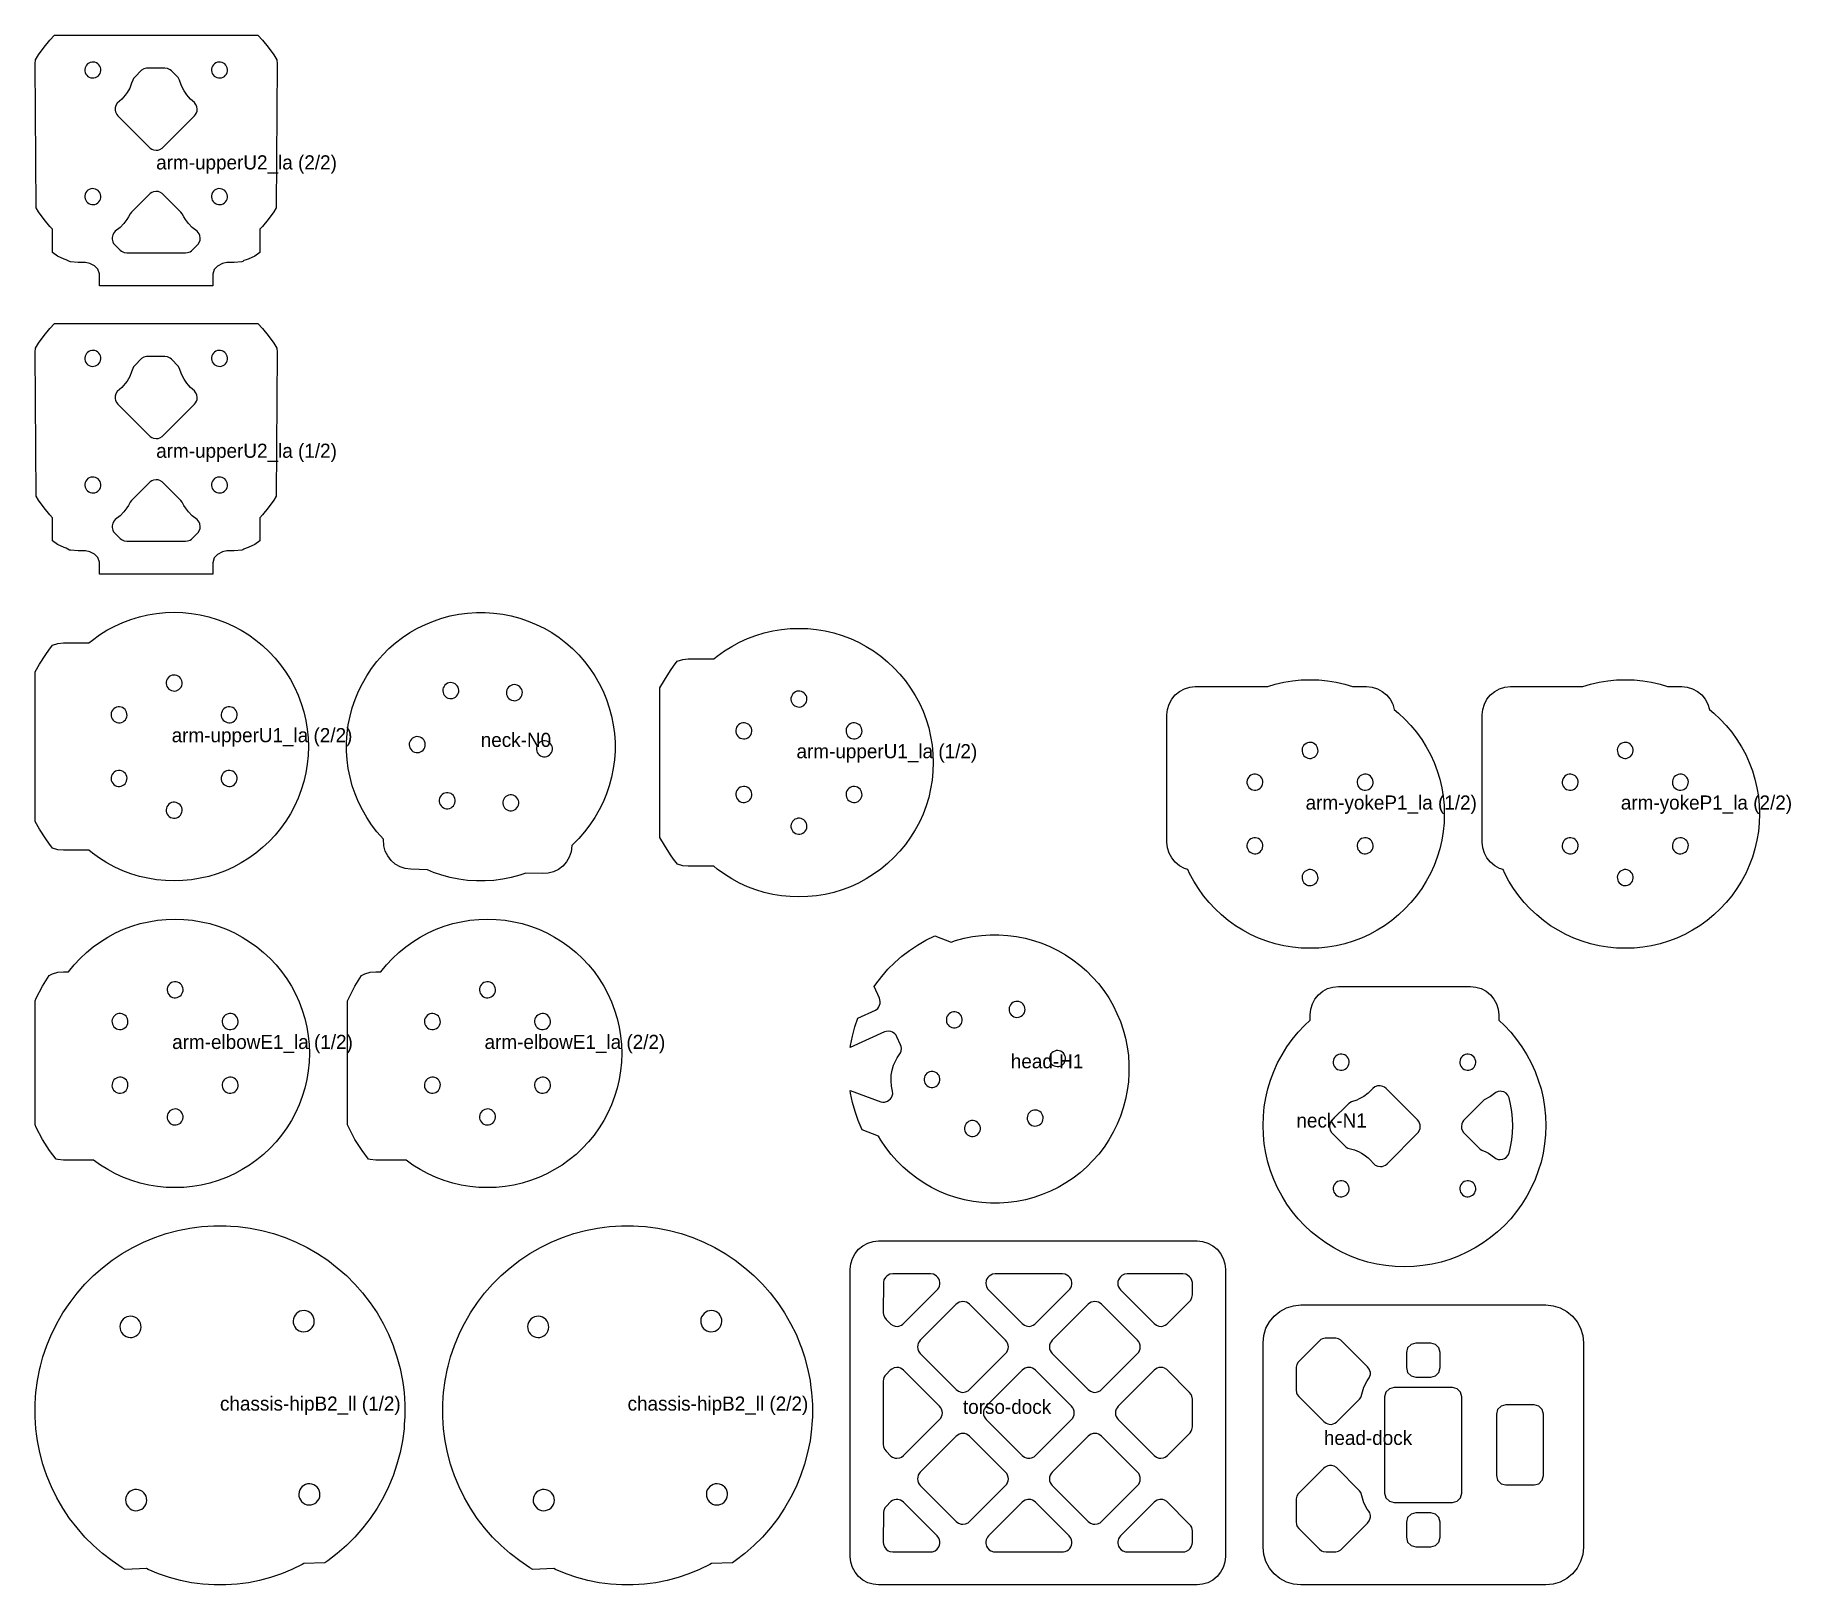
# Model space of a CAD drawing. Header units: millimetres. Extents: x 6 to 379, y 6 to 335.
import ezdxf

# ---------------------------------------------------------------- set-up
doc = ezdxf.new("R2010")
doc.units = ezdxf.units.MM
doc.layers.add('CUT', color=1, linetype='Continuous')
doc.layers.add('NOTE', color=3, linetype='Continuous')

msp = doc.modelspace()

# ---------------------------------------------------------------- texts
at = {"layer": 'NOTE'}
for s, p in [('arm-upperU2_la (2/2)', (31.69, 306.39)), ('arm-upperU2_la (1/2)', (31.69, 245.19)), ('arm-upperU1_la (2/2)', (34.98, 184.83)), ('neck-N0', (100.57, 183.83)), ('arm-upperU1_la (1/2)', (167.58, 181.43)), ('arm-yokeP1_la (1/2)', (275.62, 170.53)), ('arm-yokeP1_la (2/2)', (342.52, 170.53)), ('arm-elbowE1_la (1/2)', (35.08, 119.73)), ('arm-elbowE1_la (2/2)', (101.38, 119.73)), ('head-H1', (213.06, 115.63)), ('neck-N1', (273.67, 103.06)), ('chassis-hipB2_ll (1/2)', (45.23, 42.98)), ('chassis-hipB2_ll (2/2)', (131.73, 42.98)), ('torso-dock', (202.9, 42.3)), ('head-dock', (279.5, 35.7))]:
    msp.add_text(s, height=3, dxfattribs=at).set_placement(p)

# ---------------------------------------------------------------- linework, layer by layer
at = {"layer": 'CUT'}
for points in [[(6, 328.8), (6.07, 329.63), (6.75, 330.73), (7.89, 332.32), (9.13, 333.84), (10.13, 334.9), (53.25, 334.9), (54.25, 333.84), (55.49, 332.32), (56.63, 330.73), (57.31, 329.63), (57.38, 328.8), (57.16, 298.24), (56.63, 297.39), (55.49, 295.8), (54.25, 294.28), (53.69, 293.69), (53.69, 288.76), (52.6, 288.01), (51.18, 287.35), (50.78, 287.24), (50.3, 287.04), (50.09, 286.83), (49.9, 286.78), (48.24, 286.64), (46.69, 286.64), (45.77, 286.41), (44.73, 285.87), (44, 285.14), (43.73, 284.14), (43.73, 281.7), (19.65, 281.7), (19.65, 284.22), (19.34, 285.21), (18.58, 285.91), (17.61, 286.41), (16.69, 286.64), (15.14, 286.64), (13.48, 286.78), (13.33, 286.82), (12.6, 287.24), (12.2, 287.35), (10.78, 288.01), (9.69, 288.76), (9.69, 293.69), (9.13, 294.28), (7.89, 295.8), (6.75, 297.39), (6.22, 298.24), (6, 328.8)], [(16.56, 327.61), (16.57, 327.27), (16.65, 326.95), (16.78, 326.64), (16.98, 326.37), (17.22, 326.15), (17.5, 325.97), (17.81, 325.85), (18.14, 325.8), (18.48, 325.81), (18.8, 325.88), (19.1, 326.02), (19.38, 326.22), (19.6, 326.46), (19.78, 326.74), (19.9, 327.05), (19.95, 327.38), (19.94, 327.72), (19.86, 328.04), (19.73, 328.34), (19.53, 328.62), (19.29, 328.84), (19.01, 329.02), (18.69, 329.14), (18.37, 329.19), (18.03, 329.18), (17.71, 329.1), (17.4, 328.97), (17.13, 328.77), (16.91, 328.53), (16.73, 328.25), (16.61, 327.93), (16.56, 327.61)], [(23, 319.46), (22.99, 318.98), (23.06, 318.59), (23.32, 318.06), (23.56, 317.76), (30.42, 310.91), (30.75, 310.7), (31.11, 310.55), (31.69, 310.46), (32.08, 310.5), (32.46, 310.61), (32.96, 310.91), (39.82, 317.76), (40.06, 318.06), (40.25, 318.41), (40.36, 318.78), (40.4, 319.17), (40.32, 319.75), (40.06, 320.28), (39.82, 320.59), (38.99, 321.32), (38.56, 321.78), (38.2, 322.22), (37.6, 323.11), (37.1, 324.13), (36.67, 325.36), (36.37, 325.87), (34.94, 327.31), (34.63, 327.56), (34.1, 327.81), (33.52, 327.9), (29.66, 327.89), (29.09, 327.75), (28.59, 327.45), (27.14, 326.01), (26.89, 325.71), (26.71, 325.36), (26.49, 324.67), (26.07, 323.67), (25.51, 322.69), (25.14, 322.17), (24.78, 321.73), (24.39, 321.32), (23.43, 320.44), (23.13, 319.94), (23, 319.46)], [(43.43, 327.66), (43.43, 327.38), (43.48, 327.05), (43.6, 326.74), (43.78, 326.46), (44, 326.22), (44.27, 326.02), (44.58, 325.88), (44.9, 325.81), (45.24, 325.8), (45.56, 325.85), (45.88, 325.97), (46.16, 326.15), (46.4, 326.37), (46.6, 326.64), (46.73, 326.95), (46.81, 327.27), (46.82, 327.61), (46.77, 327.93), (46.65, 328.25), (46.47, 328.53), (46.25, 328.77), (45.97, 328.97), (45.67, 329.1), (45.35, 329.18), (45.01, 329.19), (44.68, 329.14), (44.37, 329.02), (44.09, 328.84), (43.85, 328.62), (43.65, 328.34), (43.52, 328.04), (43.43, 327.66)], [(16.56, 300.79), (16.56, 300.51), (16.61, 300.18), (16.73, 299.87), (16.91, 299.59), (17.13, 299.35), (17.4, 299.15), (17.71, 299.01), (18.03, 298.94), (18.37, 298.93), (18.69, 298.98), (19.01, 299.1), (19.29, 299.28), (19.53, 299.5), (19.73, 299.77), (19.86, 300.08), (19.94, 300.4), (19.95, 300.74), (19.9, 301.06), (19.78, 301.38), (19.6, 301.66), (19.38, 301.9), (19.1, 302.1), (18.8, 302.23), (18.48, 302.31), (18.14, 302.32), (17.81, 302.27), (17.5, 302.15), (17.22, 301.97), (16.98, 301.75), (16.78, 301.47), (16.65, 301.17), (16.56, 300.79)], [(43.43, 300.79), (43.43, 300.51), (43.48, 300.18), (43.6, 299.87), (43.78, 299.59), (44, 299.35), (44.27, 299.15), (44.58, 299.01), (44.9, 298.94), (45.24, 298.93), (45.56, 298.98), (45.88, 299.1), (46.16, 299.28), (46.4, 299.5), (46.6, 299.77), (46.73, 300.08), (46.81, 300.4), (46.82, 300.74), (46.77, 301.06), (46.65, 301.38), (46.47, 301.66), (46.25, 301.9), (45.97, 302.1), (45.67, 302.23), (45.35, 302.31), (45.01, 302.32), (44.68, 302.27), (44.37, 302.15), (44.09, 301.97), (43.85, 301.75), (43.65, 301.47), (43.52, 301.17), (43.43, 300.79)], [(22.34, 291.98), (22.34, 291.6), (22.49, 291.04), (22.67, 290.7), (22.92, 290.4), (24.04, 289.29), (24.34, 289.04), (24.87, 288.79), (25.45, 288.7), (37.93, 288.7), (38.32, 288.74), (38.87, 288.94), (39.2, 289.15), (40.59, 290.55), (40.89, 291.04), (41, 291.41), (41.05, 291.79), (40.97, 292.36), (40.83, 292.72), (40.63, 293.04), (40.36, 293.32), (39.36, 294.1), (38.56, 294.91), (37.91, 295.76), (37.57, 296.3), (37.21, 296.98), (36.93, 297.32), (32.96, 301.28), (32.46, 301.58), (32.08, 301.69), (31.69, 301.73), (31.11, 301.65), (30.75, 301.5), (30.42, 301.28), (26.44, 297.32), (26.17, 296.98), (25.81, 296.3), (25.47, 295.76), (24.82, 294.91), (24.02, 294.1), (23.02, 293.32), (22.75, 293.04), (22.47, 292.54), (22.34, 291.98)], [(6, 267.6), (6.07, 268.43), (6.75, 269.53), (7.89, 271.12), (9.13, 272.64), (10.13, 273.7), (53.25, 273.7), (54.25, 272.64), (55.49, 271.12), (56.63, 269.53), (57.31, 268.43), (57.38, 267.6), (57.16, 237.04), (56.63, 236.19), (55.49, 234.6), (54.25, 233.08), (53.69, 232.49), (53.69, 227.56), (52.6, 226.81), (51.18, 226.15), (50.78, 226.04), (50.3, 225.84), (50.09, 225.63), (49.9, 225.58), (48.24, 225.44), (46.69, 225.44), (45.77, 225.21), (44.73, 224.67), (44, 223.94), (43.73, 222.94), (43.73, 220.5), (19.65, 220.5), (19.65, 223.02), (19.34, 224.01), (18.58, 224.71), (17.61, 225.21), (16.69, 225.44), (15.14, 225.44), (13.48, 225.58), (13.33, 225.62), (12.6, 226.04), (12.2, 226.15), (10.78, 226.81), (9.69, 227.56), (9.69, 232.49), (9.13, 233.08), (7.89, 234.6), (6.75, 236.19), (6.22, 237.04), (6, 267.6)], [(16.56, 266.41), (16.57, 266.07), (16.65, 265.75), (16.78, 265.44), (16.98, 265.17), (17.22, 264.95), (17.5, 264.77), (17.81, 264.65), (18.14, 264.6), (18.48, 264.61), (18.8, 264.68), (19.1, 264.82), (19.38, 265.02), (19.6, 265.26), (19.78, 265.54), (19.9, 265.85), (19.95, 266.18), (19.94, 266.52), (19.86, 266.84), (19.73, 267.14), (19.53, 267.42), (19.29, 267.64), (19.01, 267.82), (18.69, 267.94), (18.37, 267.99), (18.03, 267.98), (17.71, 267.9), (17.4, 267.77), (17.13, 267.57), (16.91, 267.33), (16.73, 267.05), (16.61, 266.73), (16.56, 266.41)], [(23, 258.26), (22.99, 257.78), (23.06, 257.39), (23.32, 256.86), (23.56, 256.56), (30.42, 249.71), (30.75, 249.5), (31.11, 249.35), (31.69, 249.26), (32.08, 249.3), (32.46, 249.41), (32.96, 249.71), (39.82, 256.56), (40.06, 256.86), (40.25, 257.21), (40.36, 257.58), (40.4, 257.97), (40.32, 258.55), (40.06, 259.08), (39.82, 259.39), (38.99, 260.12), (38.56, 260.58), (38.2, 261.02), (37.6, 261.91), (37.1, 262.93), (36.67, 264.16), (36.37, 264.67), (34.94, 266.11), (34.63, 266.36), (34.1, 266.61), (33.52, 266.7), (29.66, 266.69), (29.09, 266.55), (28.59, 266.25), (27.14, 264.81), (26.89, 264.51), (26.71, 264.16), (26.49, 263.47), (26.07, 262.47), (25.51, 261.49), (25.14, 260.97), (24.78, 260.53), (24.39, 260.12), (23.43, 259.24), (23.13, 258.74), (23, 258.26)], [(43.43, 266.46), (43.43, 266.18), (43.48, 265.85), (43.6, 265.54), (43.78, 265.26), (44, 265.02), (44.27, 264.82), (44.58, 264.68), (44.9, 264.61), (45.24, 264.6), (45.56, 264.65), (45.88, 264.77), (46.16, 264.95), (46.4, 265.17), (46.6, 265.44), (46.73, 265.75), (46.81, 266.07), (46.82, 266.41), (46.77, 266.73), (46.65, 267.05), (46.47, 267.33), (46.25, 267.57), (45.97, 267.77), (45.67, 267.9), (45.35, 267.98), (45.01, 267.99), (44.68, 267.94), (44.37, 267.82), (44.09, 267.64), (43.85, 267.42), (43.65, 267.14), (43.52, 266.84), (43.43, 266.46)], [(16.56, 239.59), (16.56, 239.31), (16.61, 238.98), (16.73, 238.67), (16.91, 238.39), (17.13, 238.15), (17.4, 237.95), (17.71, 237.81), (18.03, 237.74), (18.37, 237.73), (18.69, 237.78), (19.01, 237.9), (19.29, 238.08), (19.53, 238.3), (19.73, 238.57), (19.86, 238.88), (19.94, 239.2), (19.95, 239.54), (19.9, 239.86), (19.78, 240.18), (19.6, 240.46), (19.38, 240.7), (19.1, 240.9), (18.8, 241.03), (18.48, 241.11), (18.14, 241.12), (17.81, 241.07), (17.5, 240.95), (17.22, 240.77), (16.98, 240.55), (16.78, 240.27), (16.65, 239.97), (16.56, 239.59)], [(22.34, 230.78), (22.34, 230.4), (22.49, 229.84), (22.67, 229.5), (22.92, 229.2), (24.04, 228.09), (24.34, 227.84), (24.87, 227.59), (25.45, 227.5), (37.93, 227.5), (38.32, 227.54), (38.87, 227.74), (39.2, 227.95), (40.59, 229.35), (40.89, 229.84), (41, 230.21), (41.05, 230.59), (40.97, 231.16), (40.83, 231.52), (40.63, 231.84), (40.36, 232.12), (39.36, 232.9), (38.56, 233.71), (37.91, 234.56), (37.57, 235.1), (37.21, 235.78), (36.93, 236.12), (32.96, 240.08), (32.46, 240.38), (32.08, 240.49), (31.69, 240.53), (31.11, 240.45), (30.75, 240.3), (30.42, 240.08), (26.44, 236.12), (26.17, 235.78), (25.81, 235.1), (25.47, 234.56), (24.82, 233.71), (24.02, 232.9), (23.02, 232.12), (22.75, 231.84), (22.47, 231.34), (22.34, 230.78)], [(43.43, 239.59), (43.43, 239.31), (43.48, 238.98), (43.6, 238.67), (43.78, 238.39), (44, 238.15), (44.27, 237.95), (44.58, 237.81), (44.9, 237.74), (45.24, 237.73), (45.56, 237.78), (45.88, 237.9), (46.16, 238.08), (46.4, 238.3), (46.6, 238.57), (46.73, 238.88), (46.81, 239.2), (46.82, 239.54), (46.77, 239.86), (46.65, 240.18), (46.47, 240.46), (46.25, 240.7), (45.97, 240.9), (45.67, 241.03), (45.35, 241.11), (45.01, 241.12), (44.68, 241.07), (44.37, 240.95), (44.09, 240.77), (43.85, 240.55), (43.65, 240.27), (43.52, 239.97), (43.43, 239.59)], [(6, 168.04), (6, 199.76), (6.94, 201.41), (8.25, 203.46), (8.89, 204.39), (9.69, 205.44), (10.83, 205.78), (12, 205.9), (17.41, 205.9), (18.15, 206.51), (19.67, 207.6), (21.25, 208.58), (22.89, 209.46), (24.59, 210.23), (26.34, 210.89), (28.12, 211.43), (29.94, 211.85), (31.78, 212.16), (33.64, 212.34), (35.5, 212.4), (37.36, 212.34), (39.22, 212.16), (41.06, 211.85), (42.88, 211.43), (44.66, 210.89), (46.41, 210.23), (48.11, 209.46), (49.75, 208.58), (51.33, 207.6), (52.85, 206.51), (54.29, 205.33), (55.65, 204.05), (56.93, 202.69), (58.11, 201.25), (59.2, 199.73), (60.18, 198.15), (61.06, 196.51), (61.83, 194.81), (62.49, 193.06), (63.03, 191.28), (63.45, 189.46), (63.76, 187.62), (63.94, 185.76), (64, 183.9), (63.94, 182.04), (63.76, 180.18), (63.45, 178.34), (63.03, 176.52), (62.49, 174.74), (61.83, 172.99), (61.06, 171.29), (60.18, 169.65), (59.2, 168.07), (58.11, 166.55), (56.93, 165.11), (55.65, 163.75), (54.29, 162.47), (52.85, 161.29), (51.33, 160.2), (49.75, 159.22), (48.11, 158.34), (46.41, 157.57), (44.66, 156.91), (42.88, 156.37), (41.06, 155.95), (39.22, 155.64), (37.36, 155.46), (35.5, 155.4), (33.64, 155.46), (31.78, 155.64), (29.94, 155.95), (28.12, 156.37), (26.34, 156.91), (24.59, 157.57), (22.89, 158.34), (21.25, 159.22), (19.67, 160.2), (18.15, 161.29), (17.41, 161.9), (12, 161.9), (10.83, 162.02), (9.7, 162.36), (8.89, 163.41), (8.25, 164.34), (6.94, 166.39), (6, 168.04)], [(99.65, 155.4), (97.79, 155.52), (95.94, 155.77), (94.11, 156.13), (92.31, 156.61), (90.55, 157.21), (89.27, 157.74), (85.73, 157.86), (84.56, 158.01), (83.45, 158.39), (82.43, 158.98), (81.54, 159.75), (80.83, 160.69), (80.31, 161.74), (80, 162.88), (79.93, 164.25), (78.55, 165.8), (77.42, 167.28), (76.38, 168.83), (75.45, 170.45), (74.63, 172.12), (73.91, 173.85), (73.31, 175.61), (72.83, 177.41), (72.47, 179.24), (72.22, 181.09), (72.1, 182.95), (72.1, 184.82), (72.22, 186.68), (72.47, 188.53), (72.83, 190.36), (73.31, 192.16), (73.91, 193.92), (74.63, 195.65), (75.45, 197.32), (76.38, 198.93), (77.42, 200.49), (78.55, 201.96), (79.78, 203.37), (81.1, 204.69), (82.5, 205.92), (83.98, 207.05), (85.53, 208.09), (87.15, 209.02), (88.82, 209.84), (90.55, 210.56), (92.31, 211.16), (94.11, 211.64), (95.94, 212), (97.79, 212.25), (99.65, 212.37), (101.52, 212.37), (103.38, 212.25), (105.23, 212), (107.06, 211.64), (108.86, 211.16), (110.62, 210.56), (112.35, 209.84), (114.02, 209.02), (115.63, 208.09), (117.19, 207.05), (118.66, 205.92), (120.07, 204.69), (121.39, 203.37), (122.62, 201.96), (123.75, 200.49), (124.79, 198.93), (125.72, 197.32), (126.54, 195.65), (127.26, 193.92), (127.86, 192.16), (128.34, 190.36), (128.7, 188.53), (128.95, 186.68), (129.07, 184.82), (129.07, 182.95), (128.95, 181.09), (128.7, 179.24), (128.34, 177.41), (127.86, 175.61), (127.26, 173.85), (126.54, 172.12), (125.72, 170.45), (124.79, 168.83), (123.75, 167.28), (122.62, 165.8), (121.39, 164.4), (119.91, 162.95), (119.75, 161.58), (119.37, 160.46), (118.78, 159.44), (118.01, 158.56), (117.07, 157.84), (116.02, 157.32), (114.88, 157.02), (113.71, 156.94), (110.17, 157.06), (108.86, 156.61), (107.06, 156.13), (105.23, 155.77), (103.38, 155.52), (101.52, 155.4), (99.65, 155.4)], [(138.6, 164.64), (138.6, 196.36), (139.54, 198.01), (140.85, 200.06), (141.49, 200.99), (142.29, 202.04), (143.43, 202.38), (144.6, 202.5), (150.01, 202.5), (150.75, 203.11), (152.27, 204.2), (153.85, 205.18), (155.49, 206.06), (157.19, 206.83), (158.94, 207.49), (160.72, 208.03), (162.54, 208.45), (164.38, 208.76), (166.24, 208.94), (168.1, 209), (169.96, 208.94), (171.82, 208.76), (173.66, 208.45), (175.48, 208.03), (177.26, 207.49), (179.01, 206.83), (180.71, 206.06), (182.35, 205.18), (183.93, 204.2), (185.45, 203.11), (186.89, 201.93), (188.25, 200.65), (189.53, 199.29), (190.71, 197.85), (191.8, 196.33), (192.78, 194.75), (193.66, 193.11), (194.43, 191.41), (195.09, 189.66), (195.63, 187.88), (196.05, 186.06), (196.36, 184.22), (196.54, 182.36), (196.6, 180.5), (196.54, 178.64), (196.36, 176.78), (196.05, 174.94), (195.63, 173.12), (195.09, 171.34), (194.43, 169.59), (193.66, 167.89), (192.78, 166.25), (191.8, 164.67), (190.71, 163.15), (189.53, 161.71), (188.25, 160.35), (186.89, 159.07), (185.45, 157.89), (183.93, 156.8), (182.35, 155.82), (180.71, 154.94), (179.01, 154.17), (177.26, 153.51), (175.48, 152.97), (173.66, 152.55), (171.82, 152.24), (169.96, 152.06), (168.1, 152), (166.24, 152.06), (164.38, 152.24), (162.54, 152.55), (160.72, 152.97), (158.94, 153.51), (157.19, 154.17), (155.49, 154.94), (153.85, 155.82), (152.27, 156.8), (150.75, 157.89), (150.01, 158.5), (144.6, 158.5), (143.43, 158.62), (142.3, 158.96), (141.49, 160.01), (140.85, 160.94), (139.54, 162.99), (138.6, 164.64)], [(33.81, 197.57), (33.8, 197.29), (33.86, 196.96), (33.98, 196.65), (34.15, 196.37), (34.38, 196.12), (34.65, 195.93), (34.95, 195.79), (35.28, 195.71), (35.61, 195.7), (35.94, 195.76), (36.25, 195.88), (36.53, 196.05), (36.78, 196.28), (36.97, 196.55), (37.11, 196.85), (37.19, 197.18), (37.2, 197.51), (37.14, 197.84), (37.02, 198.15), (36.85, 198.43), (36.62, 198.68), (36.35, 198.87), (36.05, 199.01), (35.72, 199.09), (35.39, 199.1), (35.06, 199.04), (34.75, 198.92), (34.47, 198.75), (34.22, 198.52), (34.03, 198.25), (33.89, 197.95), (33.81, 197.57)], [(94, 194.11), (94.28, 194.09), (94.61, 194.14), (94.92, 194.24), (95.21, 194.41), (95.46, 194.63), (95.66, 194.89), (95.81, 195.19), (95.9, 195.51), (95.92, 195.85), (95.88, 196.18), (95.77, 196.49), (95.6, 196.78), (95.38, 197.03), (95.12, 197.23), (94.82, 197.38), (94.5, 197.47), (94.17, 197.49), (93.83, 197.45), (93.52, 197.34), (93.23, 197.17), (92.98, 196.95), (92.78, 196.69), (92.63, 196.39), (92.54, 196.07), (92.52, 195.74), (92.57, 195.4), (92.67, 195.09), (92.84, 194.8), (93.06, 194.55), (93.32, 194.35), (93.62, 194.2), (94, 194.11)], [(246.2, 163.6), (246.2, 190.64), (246.32, 191.81), (246.66, 192.94), (247.21, 193.97), (247.96, 194.88), (248.87, 195.63), (249.9, 196.18), (251.03, 196.53), (252.2, 196.64), (267.58, 196.64), (269.19, 197.13), (271, 197.55), (272.84, 197.86), (274.7, 198.04), (276.56, 198.1), (278.43, 198.04), (280.28, 197.86), (282.12, 197.55), (283.94, 197.13), (285.55, 196.64), (288.56, 196.64), (289.73, 196.53), (290.86, 196.18), (291.9, 195.63), (292.8, 194.88), (293.55, 193.97), (294.1, 192.94), (294.45, 191.77), (295.35, 191.03), (296.71, 189.75), (297.99, 188.39), (299.17, 186.95), (300.26, 185.43), (301.24, 183.85), (302.12, 182.21), (302.89, 180.51), (303.55, 178.76), (304.09, 176.98), (304.51, 175.16), (304.82, 173.32), (305, 171.46), (305.06, 169.6), (305, 167.74), (304.82, 165.88), (304.51, 164.04), (304.09, 162.22), (303.55, 160.44), (302.89, 158.69), (302.12, 156.99), (301.24, 155.35), (300.26, 153.77), (299.17, 152.25), (297.99, 150.81), (296.71, 149.45), (295.35, 148.17), (293.91, 146.99), (292.4, 145.9), (290.81, 144.92), (289.17, 144.04), (287.47, 143.27), (285.72, 142.61), (283.94, 142.07), (282.12, 141.65), (280.28, 141.34), (278.43, 141.16), (276.56, 141.1), (274.7, 141.16), (272.84, 141.34), (271, 141.65), (269.19, 142.07), (267.4, 142.61), (265.66, 143.27), (263.96, 144.04), (262.31, 144.92), (260.73, 145.9), (259.21, 146.99), (257.77, 148.17), (256.41, 149.45), (255.13, 150.81), (253.95, 152.25), (252.86, 153.77), (251.88, 155.35), (251, 156.99), (250.62, 157.84), (249.9, 158.06), (248.87, 158.61), (247.96, 159.36), (247.21, 160.27), (246.66, 161.3), (246.32, 162.43), (246.2, 163.6)], [(313.1, 163.6), (313.1, 190.64), (313.22, 191.81), (313.56, 192.94), (314.11, 193.97), (314.86, 194.88), (315.77, 195.63), (316.8, 196.18), (317.93, 196.53), (319.1, 196.64), (334.48, 196.64), (336.09, 197.13), (337.9, 197.55), (339.74, 197.86), (341.6, 198.04), (343.46, 198.1), (345.33, 198.04), (347.18, 197.86), (349.02, 197.55), (350.84, 197.13), (352.45, 196.64), (355.46, 196.64), (356.63, 196.53), (357.76, 196.18), (358.8, 195.63), (359.7, 194.88), (360.45, 193.97), (361, 192.94), (361.35, 191.77), (362.25, 191.03), (363.61, 189.75), (364.89, 188.39), (366.07, 186.95), (367.16, 185.43), (368.14, 183.85), (369.02, 182.21), (369.79, 180.51), (370.45, 178.76), (370.99, 176.98), (371.41, 175.16), (371.72, 173.32), (371.9, 171.46), (371.96, 169.6), (371.9, 167.74), (371.72, 165.88), (371.41, 164.04), (370.99, 162.22), (370.45, 160.44), (369.79, 158.69), (369.02, 156.99), (368.14, 155.35), (367.16, 153.77), (366.07, 152.25), (364.89, 150.81), (363.61, 149.45), (362.25, 148.17), (360.81, 146.99), (359.3, 145.9), (357.71, 144.92), (356.07, 144.04), (354.37, 143.27), (352.62, 142.61), (350.84, 142.07), (349.02, 141.65), (347.18, 141.34), (345.33, 141.16), (343.46, 141.1), (341.6, 141.16), (339.74, 141.34), (337.9, 141.65), (336.09, 142.07), (334.3, 142.61), (332.56, 143.27), (330.86, 144.04), (329.21, 144.92), (327.63, 145.9), (326.11, 146.99), (324.67, 148.17), (323.31, 149.45), (322.03, 150.81), (320.85, 152.25), (319.76, 153.77), (318.78, 155.35), (317.9, 156.99), (317.52, 157.84), (316.8, 158.06), (315.77, 158.61), (314.86, 159.36), (314.11, 160.27), (313.56, 161.3), (313.22, 162.43), (313.1, 163.6)], [(107.49, 193.66), (107.77, 193.65), (108.1, 193.69), (108.42, 193.8), (108.7, 193.97), (108.95, 194.19), (109.16, 194.45), (109.3, 194.75), (109.39, 195.07), (109.41, 195.4), (109.37, 195.74), (109.26, 196.05), (109.1, 196.34), (108.88, 196.59), (108.61, 196.79), (108.31, 196.94), (107.99, 197.03), (107.66, 197.05), (107.33, 197), (107.01, 196.9), (106.72, 196.73), (106.47, 196.51), (106.27, 196.25), (106.12, 195.95), (106.04, 195.63), (106.01, 195.29), (106.06, 194.96), (106.17, 194.65), (106.33, 194.36), (106.55, 194.11), (106.82, 193.91), (107.11, 193.76), (107.49, 193.66)], [(166.41, 194.17), (166.4, 193.89), (166.46, 193.56), (166.58, 193.25), (166.75, 192.97), (166.98, 192.72), (167.25, 192.53), (167.55, 192.39), (167.88, 192.31), (168.21, 192.3), (168.54, 192.36), (168.85, 192.48), (169.13, 192.65), (169.38, 192.88), (169.57, 193.15), (169.71, 193.45), (169.79, 193.78), (169.8, 194.11), (169.74, 194.44), (169.62, 194.75), (169.45, 195.03), (169.22, 195.28), (168.95, 195.47), (168.65, 195.61), (168.32, 195.69), (167.99, 195.7), (167.66, 195.64), (167.35, 195.52), (167.07, 195.35), (166.82, 195.12), (166.63, 194.85), (166.49, 194.55), (166.41, 194.17)], [(22.11, 190.76), (22.12, 190.43), (22.2, 190.1), (22.34, 189.8), (22.53, 189.53), (22.77, 189.3), (23.06, 189.13), (23.37, 189.01), (23.7, 188.95), (24.03, 188.96), (24.36, 189.04), (24.66, 189.18), (24.93, 189.37), (25.16, 189.62), (25.33, 189.9), (25.45, 190.21), (25.51, 190.54), (25.49, 190.87), (25.42, 191.2), (25.28, 191.5), (25.09, 191.77), (24.84, 192), (24.56, 192.17), (24.25, 192.29), (23.92, 192.35), (23.59, 192.34), (23.26, 192.26), (22.96, 192.12), (22.69, 191.93), (22.46, 191.68), (22.28, 191.4), (22.17, 191.09), (22.11, 190.76)], [(45.5, 190.82), (45.51, 190.43), (45.58, 190.1), (45.72, 189.8), (45.91, 189.53), (46.16, 189.3), (46.44, 189.13), (46.75, 189.01), (47.08, 188.95), (47.41, 188.96), (47.74, 189.04), (48.04, 189.18), (48.31, 189.37), (48.54, 189.62), (48.72, 189.9), (48.83, 190.21), (48.89, 190.54), (48.88, 190.87), (48.8, 191.2), (48.66, 191.5), (48.47, 191.77), (48.23, 192), (47.94, 192.17), (47.63, 192.29), (47.3, 192.35), (46.97, 192.34), (46.64, 192.26), (46.34, 192.12), (46.07, 191.93), (45.84, 191.68), (45.67, 191.4), (45.55, 191.09), (45.5, 190.82)], [(154.71, 187.36), (154.72, 187.03), (154.8, 186.7), (154.94, 186.4), (155.13, 186.13), (155.37, 185.9), (155.66, 185.73), (155.97, 185.61), (156.3, 185.55), (156.63, 185.56), (156.96, 185.64), (157.26, 185.78), (157.53, 185.97), (157.76, 186.22), (157.93, 186.5), (158.05, 186.81), (158.11, 187.14), (158.09, 187.47), (158.02, 187.8), (157.88, 188.1), (157.69, 188.37), (157.44, 188.6), (157.16, 188.77), (156.85, 188.89), (156.52, 188.95), (156.19, 188.94), (155.86, 188.86), (155.56, 188.72), (155.29, 188.53), (155.06, 188.28), (154.88, 188), (154.77, 187.69), (154.71, 187.36)], [(178.1, 187.42), (178.11, 187.03), (178.18, 186.7), (178.32, 186.4), (178.51, 186.13), (178.76, 185.9), (179.04, 185.73), (179.35, 185.61), (179.68, 185.55), (180.01, 185.56), (180.34, 185.64), (180.64, 185.78), (180.91, 185.97), (181.14, 186.22), (181.32, 186.5), (181.43, 186.81), (181.49, 187.14), (181.48, 187.47), (181.4, 187.8), (181.26, 188.1), (181.07, 188.37), (180.83, 188.6), (180.54, 188.77), (180.23, 188.89), (179.9, 188.95), (179.57, 188.94), (179.24, 188.86), (178.94, 188.72), (178.67, 188.53), (178.44, 188.28), (178.27, 188), (178.15, 187.69), (178.1, 187.42)], [(86.87, 182.64), (87.15, 182.63), (87.48, 182.67), (87.79, 182.78), (88.08, 182.94), (88.33, 183.16), (88.54, 183.43), (88.68, 183.73), (88.77, 184.05), (88.79, 184.38), (88.75, 184.71), (88.64, 185.03), (88.47, 185.32), (88.25, 185.57), (87.99, 185.77), (87.69, 185.92), (87.37, 186), (87.04, 186.03), (86.71, 185.98), (86.39, 185.87), (86.1, 185.71), (85.85, 185.49), (85.65, 185.22), (85.5, 184.93), (85.41, 184.6), (85.39, 184.27), (85.44, 183.94), (85.54, 183.62), (85.71, 183.34), (85.93, 183.09), (86.19, 182.88), (86.49, 182.74), (86.87, 182.64)], [(113.91, 181.75), (114.24, 181.75), (114.57, 181.82), (114.88, 181.94), (115.16, 182.13), (115.39, 182.36), (115.58, 182.64), (115.7, 182.95), (115.77, 183.28), (115.77, 183.61), (115.7, 183.94), (115.58, 184.24), (115.39, 184.52), (115.16, 184.76), (114.88, 184.94), (114.57, 185.07), (114.24, 185.13), (113.91, 185.13), (113.58, 185.07), (113.28, 184.94), (113, 184.76), (112.76, 184.52), (112.58, 184.24), (112.45, 183.94), (112.39, 183.61), (112.39, 183.28), (112.45, 182.95), (112.58, 182.64), (112.76, 182.36), (113, 182.13), (113.28, 181.94), (113.58, 181.82), (113.91, 181.75)], [(274.87, 183.27), (274.88, 182.88), (274.95, 182.55), (275.09, 182.25), (275.28, 181.98), (275.53, 181.75), (275.81, 181.58), (276.12, 181.46), (276.45, 181.4), (276.78, 181.41), (277.11, 181.49), (277.41, 181.63), (277.68, 181.82), (277.91, 182.07), (278.09, 182.35), (278.2, 182.66), (278.26, 182.99), (278.25, 183.32), (278.17, 183.65), (278.03, 183.95), (277.84, 184.22), (277.6, 184.45), (277.31, 184.62), (277, 184.74), (276.67, 184.8), (276.34, 184.79), (276.02, 184.71), (275.71, 184.57), (275.44, 184.38), (275.21, 184.13), (275.04, 183.85), (274.92, 183.54), (274.87, 183.27)], [(341.77, 183.27), (341.78, 182.88), (341.85, 182.55), (341.99, 182.25), (342.18, 181.98), (342.43, 181.75), (342.71, 181.58), (343.02, 181.46), (343.35, 181.4), (343.68, 181.41), (344.01, 181.49), (344.31, 181.63), (344.58, 181.82), (344.81, 182.07), (344.99, 182.35), (345.1, 182.66), (345.16, 182.99), (345.15, 183.32), (345.07, 183.65), (344.93, 183.95), (344.74, 184.22), (344.5, 184.45), (344.21, 184.62), (343.9, 184.74), (343.57, 184.8), (343.24, 184.79), (342.92, 184.71), (342.61, 184.57), (342.34, 184.38), (342.11, 184.13), (341.94, 183.85), (341.82, 183.54), (341.77, 183.27)], [(22.12, 177.32), (22.11, 177.04), (22.17, 176.71), (22.28, 176.4), (22.46, 176.12), (22.69, 175.87), (22.96, 175.68), (23.26, 175.54), (23.59, 175.46), (23.92, 175.45), (24.25, 175.51), (24.56, 175.63), (24.84, 175.8), (25.09, 176.03), (25.28, 176.3), (25.42, 176.6), (25.49, 176.93), (25.51, 177.26), (25.45, 177.59), (25.33, 177.9), (25.16, 178.18), (24.93, 178.43), (24.66, 178.62), (24.36, 178.76), (24.03, 178.84), (23.7, 178.85), (23.37, 178.79), (23.06, 178.67), (22.77, 178.5), (22.53, 178.27), (22.34, 178), (22.2, 177.7), (22.12, 177.32)], [(45.5, 177.32), (45.51, 176.93), (45.58, 176.6), (45.72, 176.3), (45.91, 176.03), (46.16, 175.8), (46.44, 175.63), (46.75, 175.51), (47.08, 175.45), (47.41, 175.46), (47.74, 175.54), (48.04, 175.68), (48.31, 175.87), (48.54, 176.12), (48.72, 176.4), (48.83, 176.71), (48.89, 177.04), (48.88, 177.37), (48.8, 177.7), (48.66, 178), (48.47, 178.27), (48.23, 178.5), (47.94, 178.67), (47.63, 178.79), (47.3, 178.85), (46.97, 178.84), (46.64, 178.76), (46.34, 178.62), (46.07, 178.43), (45.84, 178.18), (45.67, 177.9), (45.55, 177.59), (45.5, 177.32)], [(154.72, 173.92), (154.71, 173.64), (154.77, 173.31), (154.88, 173), (155.06, 172.72), (155.29, 172.47), (155.56, 172.28), (155.86, 172.14), (156.19, 172.06), (156.52, 172.05), (156.85, 172.11), (157.16, 172.23), (157.44, 172.4), (157.69, 172.63), (157.88, 172.9), (158.02, 173.2), (158.09, 173.53), (158.11, 173.86), (158.05, 174.19), (157.93, 174.5), (157.76, 174.78), (157.53, 175.03), (157.26, 175.22), (156.96, 175.36), (156.63, 175.44), (156.3, 175.45), (155.97, 175.39), (155.66, 175.27), (155.37, 175.1), (155.13, 174.87), (154.94, 174.6), (154.8, 174.3), (154.72, 173.92)], [(178.1, 173.92), (178.11, 173.53), (178.18, 173.2), (178.32, 172.9), (178.51, 172.63), (178.76, 172.4), (179.04, 172.23), (179.35, 172.11), (179.68, 172.05), (180.01, 172.06), (180.34, 172.14), (180.64, 172.28), (180.91, 172.47), (181.14, 172.72), (181.32, 173), (181.43, 173.31), (181.49, 173.64), (181.48, 173.97), (181.4, 174.3), (181.26, 174.6), (181.07, 174.87), (180.83, 175.1), (180.54, 175.27), (180.23, 175.39), (179.9, 175.45), (179.57, 175.44), (179.24, 175.36), (178.94, 175.22), (178.67, 175.03), (178.44, 174.78), (178.27, 174.5), (178.15, 174.19), (178.1, 173.92)], [(263.17, 176.46), (263.18, 176.13), (263.26, 175.8), (263.4, 175.5), (263.59, 175.23), (263.84, 175), (264.12, 174.83), (264.43, 174.71), (264.76, 174.65), (265.09, 174.66), (265.42, 174.74), (265.72, 174.88), (265.99, 175.07), (266.22, 175.32), (266.4, 175.6), (266.51, 175.91), (266.57, 176.24), (266.56, 176.57), (266.48, 176.9), (266.34, 177.2), (266.15, 177.47), (265.91, 177.7), (265.62, 177.87), (265.31, 177.99), (264.98, 178.05), (264.65, 178.04), (264.32, 177.96), (264.02, 177.82), (263.75, 177.63), (263.52, 177.38), (263.35, 177.1), (263.23, 176.79), (263.17, 176.46)], [(286.56, 176.52), (286.56, 176.24), (286.61, 175.91), (286.73, 175.6), (286.9, 175.32), (287.13, 175.07), (287.4, 174.88), (287.71, 174.74), (288.03, 174.66), (288.36, 174.65), (288.69, 174.71), (289, 174.83), (289.29, 175), (289.53, 175.23), (289.73, 175.5), (289.86, 175.8), (289.94, 176.13), (289.95, 176.46), (289.9, 176.79), (289.78, 177.1), (289.6, 177.38), (289.37, 177.63), (289.1, 177.82), (288.8, 177.96), (288.47, 178.04), (288.14, 178.05), (287.81, 177.99), (287.5, 177.87), (287.22, 177.7), (286.97, 177.47), (286.78, 177.2), (286.64, 176.9), (286.56, 176.52)], [(330.07, 176.46), (330.08, 176.13), (330.16, 175.8), (330.3, 175.5), (330.49, 175.23), (330.74, 175), (331.02, 174.83), (331.33, 174.71), (331.66, 174.65), (331.99, 174.66), (332.32, 174.74), (332.62, 174.88), (332.89, 175.07), (333.12, 175.32), (333.3, 175.6), (333.41, 175.91), (333.47, 176.24), (333.46, 176.57), (333.38, 176.9), (333.24, 177.2), (333.05, 177.47), (332.81, 177.7), (332.52, 177.87), (332.21, 177.99), (331.88, 178.05), (331.55, 178.04), (331.22, 177.96), (330.92, 177.82), (330.65, 177.63), (330.42, 177.38), (330.25, 177.1), (330.13, 176.79), (330.07, 176.46)], [(353.46, 176.52), (353.46, 176.24), (353.51, 175.91), (353.63, 175.6), (353.8, 175.32), (354.03, 175.07), (354.3, 174.88), (354.61, 174.74), (354.93, 174.66), (355.26, 174.65), (355.59, 174.71), (355.9, 174.83), (356.19, 175), (356.43, 175.23), (356.63, 175.5), (356.76, 175.8), (356.84, 176.13), (356.85, 176.46), (356.8, 176.79), (356.68, 177.1), (356.5, 177.38), (356.27, 177.63), (356, 177.82), (355.7, 177.96), (355.37, 178.04), (355.04, 178.05), (354.71, 177.99), (354.4, 177.87), (354.12, 177.7), (353.87, 177.47), (353.68, 177.2), (353.54, 176.9), (353.46, 176.52)], [(33.8, 170.51), (33.81, 170.18), (33.89, 169.85), (34.03, 169.55), (34.22, 169.28), (34.47, 169.05), (34.75, 168.88), (35.06, 168.76), (35.39, 168.7), (35.72, 168.71), (36.05, 168.79), (36.35, 168.93), (36.62, 169.12), (36.85, 169.37), (37.02, 169.65), (37.14, 169.96), (37.2, 170.29), (37.19, 170.62), (37.11, 170.95), (36.97, 171.25), (36.78, 171.52), (36.53, 171.75), (36.25, 171.92), (35.94, 172.04), (35.61, 172.1), (35.28, 172.09), (34.95, 172.01), (34.65, 171.87), (34.38, 171.68), (34.15, 171.43), (33.98, 171.15), (33.86, 170.84), (33.8, 170.51)], [(93.29, 170.73), (93.62, 170.73), (93.95, 170.79), (94.26, 170.92), (94.53, 171.11), (94.77, 171.34), (94.96, 171.62), (95.08, 171.93), (95.15, 172.25), (95.15, 172.59), (95.08, 172.91), (94.96, 173.22), (94.77, 173.5), (94.53, 173.73), (94.26, 173.92), (93.95, 174.05), (93.62, 174.11), (93.29, 174.11), (92.96, 174.05), (92.65, 173.92), (92.38, 173.73), (92.14, 173.5), (91.96, 173.22), (91.83, 172.91), (91.76, 172.59), (91.76, 172.25), (91.83, 171.93), (91.96, 171.62), (92.14, 171.34), (92.38, 171.11), (92.65, 170.92), (92.96, 170.79), (93.29, 170.73)], [(106.73, 170.29), (107.12, 170.29), (107.44, 170.35), (107.75, 170.48), (108.03, 170.66), (108.26, 170.9), (108.45, 171.18), (108.58, 171.49), (108.64, 171.81), (108.64, 172.15), (108.58, 172.47), (108.45, 172.78), (108.26, 173.06), (108.03, 173.29), (107.75, 173.48), (107.44, 173.61), (107.12, 173.67), (106.78, 173.67), (106.46, 173.61), (106.15, 173.48), (105.87, 173.29), (105.63, 173.06), (105.45, 172.78), (105.32, 172.47), (105.26, 172.15), (105.26, 171.81), (105.32, 171.49), (105.45, 171.18), (105.63, 170.9), (105.87, 170.66), (106.15, 170.48), (106.46, 170.35), (106.73, 170.29)], [(166.4, 167.11), (166.41, 166.78), (166.49, 166.45), (166.63, 166.15), (166.82, 165.88), (167.07, 165.65), (167.35, 165.48), (167.66, 165.36), (167.99, 165.3), (168.32, 165.31), (168.65, 165.39), (168.95, 165.53), (169.22, 165.72), (169.45, 165.97), (169.62, 166.25), (169.74, 166.56), (169.8, 166.89), (169.79, 167.22), (169.71, 167.55), (169.57, 167.85), (169.38, 168.12), (169.13, 168.35), (168.85, 168.52), (168.54, 168.64), (168.21, 168.7), (167.88, 168.69), (167.55, 168.61), (167.25, 168.47), (166.98, 168.28), (166.75, 168.03), (166.58, 167.75), (166.46, 167.44), (166.4, 167.11)], [(263.18, 163.02), (263.18, 162.63), (263.26, 162.3), (263.4, 162), (263.59, 161.73), (263.84, 161.5), (264.12, 161.33), (264.43, 161.21), (264.76, 161.15), (265.09, 161.16), (265.42, 161.24), (265.72, 161.38), (265.99, 161.57), (266.22, 161.82), (266.4, 162.1), (266.51, 162.41), (266.57, 162.74), (266.56, 163.07), (266.48, 163.4), (266.34, 163.7), (266.15, 163.97), (265.91, 164.2), (265.62, 164.37), (265.31, 164.49), (264.98, 164.55), (264.65, 164.54), (264.32, 164.46), (264.02, 164.32), (263.75, 164.13), (263.52, 163.88), (263.35, 163.6), (263.23, 163.29), (263.18, 163.02)], [(286.56, 163.02), (286.56, 162.74), (286.61, 162.41), (286.73, 162.1), (286.9, 161.82), (287.13, 161.57), (287.4, 161.38), (287.71, 161.24), (288.03, 161.16), (288.36, 161.15), (288.69, 161.21), (289, 161.33), (289.29, 161.5), (289.53, 161.73), (289.73, 162), (289.86, 162.3), (289.94, 162.63), (289.95, 162.96), (289.9, 163.29), (289.78, 163.6), (289.6, 163.88), (289.37, 164.13), (289.1, 164.32), (288.8, 164.46), (288.47, 164.54), (288.14, 164.55), (287.81, 164.49), (287.5, 164.37), (287.22, 164.2), (286.97, 163.97), (286.78, 163.7), (286.64, 163.4), (286.56, 163.02)], [(330.08, 163.02), (330.08, 162.63), (330.16, 162.3), (330.3, 162), (330.49, 161.73), (330.74, 161.5), (331.02, 161.33), (331.33, 161.21), (331.66, 161.15), (331.99, 161.16), (332.32, 161.24), (332.62, 161.38), (332.89, 161.57), (333.12, 161.82), (333.3, 162.1), (333.41, 162.41), (333.47, 162.74), (333.46, 163.07), (333.38, 163.4), (333.24, 163.7), (333.05, 163.97), (332.81, 164.2), (332.52, 164.37), (332.21, 164.49), (331.88, 164.55), (331.55, 164.54), (331.22, 164.46), (330.92, 164.32), (330.65, 164.13), (330.42, 163.88), (330.25, 163.6), (330.13, 163.29), (330.08, 163.02)], [(353.46, 163.02), (353.46, 162.74), (353.51, 162.41), (353.63, 162.1), (353.8, 161.82), (354.03, 161.57), (354.3, 161.38), (354.61, 161.24), (354.93, 161.16), (355.26, 161.15), (355.59, 161.21), (355.9, 161.33), (356.19, 161.5), (356.43, 161.73), (356.63, 162), (356.76, 162.3), (356.84, 162.63), (356.85, 162.96), (356.8, 163.29), (356.68, 163.6), (356.5, 163.88), (356.27, 164.13), (356, 164.32), (355.7, 164.46), (355.37, 164.54), (355.04, 164.55), (354.71, 164.49), (354.4, 164.37), (354.12, 164.2), (353.87, 163.97), (353.68, 163.7), (353.54, 163.4), (353.46, 163.02)], [(274.87, 156.21), (274.88, 155.88), (274.95, 155.55), (275.09, 155.25), (275.28, 154.98), (275.53, 154.75), (275.81, 154.58), (276.12, 154.46), (276.45, 154.4), (276.78, 154.41), (277.11, 154.49), (277.41, 154.63), (277.68, 154.82), (277.91, 155.07), (278.09, 155.35), (278.2, 155.66), (278.26, 155.99), (278.25, 156.32), (278.17, 156.65), (278.03, 156.95), (277.84, 157.22), (277.6, 157.45), (277.31, 157.62), (277, 157.74), (276.67, 157.8), (276.34, 157.79), (276.02, 157.71), (275.71, 157.57), (275.44, 157.38), (275.21, 157.13), (275.04, 156.85), (274.92, 156.54), (274.87, 156.21)], [(341.77, 156.21), (341.78, 155.88), (341.85, 155.55), (341.99, 155.25), (342.18, 154.98), (342.43, 154.75), (342.71, 154.58), (343.02, 154.46), (343.35, 154.4), (343.68, 154.41), (344.01, 154.49), (344.31, 154.63), (344.58, 154.82), (344.81, 155.07), (344.99, 155.35), (345.1, 155.66), (345.16, 155.99), (345.15, 156.32), (345.07, 156.65), (344.93, 156.95), (344.74, 157.22), (344.5, 157.45), (344.21, 157.62), (343.9, 157.74), (343.57, 157.8), (343.24, 157.79), (342.92, 157.71), (342.61, 157.57), (342.34, 157.38), (342.11, 157.13), (341.94, 156.85), (341.82, 156.54), (341.77, 156.21)], [(6, 103.66), (6, 129.94), (6.25, 130.53), (7.56, 133.05), (8.99, 135.3), (9.7, 135.68), (10.83, 136.03), (12, 136.14), (13.08, 136.14), (14.27, 137.59), (15.55, 138.95), (16.91, 140.23), (18.35, 141.41), (19.87, 142.5), (21.45, 143.48), (23.09, 144.36), (24.79, 145.13), (26.54, 145.79), (28.32, 146.33), (30.14, 146.75), (31.98, 147.06), (33.84, 147.24), (35.7, 147.3), (37.56, 147.24), (39.42, 147.06), (41.26, 146.75), (43.08, 146.33), (44.86, 145.79), (46.61, 145.13), (48.31, 144.36), (49.95, 143.48), (51.53, 142.5), (53.05, 141.41), (54.49, 140.23), (55.85, 138.95), (57.13, 137.59), (58.31, 136.15), (59.4, 134.63), (60.38, 133.05), (61.26, 131.41), (62.03, 129.71), (62.69, 127.96), (63.23, 126.18), (63.65, 124.36), (63.96, 122.52), (64.14, 120.66), (64.2, 118.8), (64.14, 116.94), (63.96, 115.08), (63.65, 113.24), (63.23, 111.42), (62.69, 109.64), (62.03, 107.89), (61.26, 106.19), (60.38, 104.55), (59.4, 102.97), (58.31, 101.45), (57.13, 100.01), (55.85, 98.65), (54.49, 97.37), (53.05, 96.19), (51.53, 95.1), (49.95, 94.12), (48.31, 93.24), (46.61, 92.47), (44.86, 91.81), (43.08, 91.27), (41.26, 90.85), (39.42, 90.54), (37.56, 90.36), (35.7, 90.3), (33.84, 90.36), (31.98, 90.54), (30.14, 90.85), (28.32, 91.27), (26.54, 91.81), (24.79, 92.47), (23.09, 93.24), (21.45, 94.12), (19.87, 95.1), (18.42, 96.14), (12, 96.14), (10.83, 96.26), (10.45, 96.37), (9.08, 98.16), (7.56, 100.55), (6.25, 103.07), (6, 103.66)], [(72.3, 103.66), (72.3, 129.94), (72.55, 130.53), (73.86, 133.05), (75.29, 135.3), (76, 135.68), (77.13, 136.03), (78.3, 136.14), (79.38, 136.14), (80.57, 137.59), (81.85, 138.95), (83.21, 140.23), (84.65, 141.41), (86.17, 142.5), (87.75, 143.48), (89.39, 144.36), (91.09, 145.13), (92.84, 145.79), (94.62, 146.33), (96.44, 146.75), (98.28, 147.06), (100.14, 147.24), (102, 147.3), (103.86, 147.24), (105.72, 147.06), (107.56, 146.75), (109.38, 146.33), (111.16, 145.79), (112.91, 145.13), (114.61, 144.36), (116.25, 143.48), (117.83, 142.5), (119.35, 141.41), (120.79, 140.23), (122.15, 138.95), (123.43, 137.59), (124.61, 136.15), (125.7, 134.63), (126.68, 133.05), (127.56, 131.41), (128.33, 129.71), (128.99, 127.96), (129.53, 126.18), (129.95, 124.36), (130.26, 122.52), (130.44, 120.66), (130.5, 118.8), (130.44, 116.94), (130.26, 115.08), (129.95, 113.24), (129.53, 111.42), (128.99, 109.64), (128.33, 107.89), (127.56, 106.19), (126.68, 104.55), (125.7, 102.97), (124.61, 101.45), (123.43, 100.01), (122.15, 98.65), (120.79, 97.37), (119.35, 96.19), (117.83, 95.1), (116.25, 94.12), (114.61, 93.24), (112.91, 92.47), (111.16, 91.81), (109.38, 91.27), (107.56, 90.85), (105.72, 90.54), (103.86, 90.36), (102, 90.3), (100.14, 90.36), (98.28, 90.54), (96.44, 90.85), (94.62, 91.27), (92.84, 91.81), (91.09, 92.47), (89.39, 93.24), (87.75, 94.12), (86.17, 95.1), (84.72, 96.14), (78.3, 96.14), (77.13, 96.26), (76.75, 96.37), (75.38, 98.16), (73.86, 100.55), (72.55, 103.07), (72.3, 103.66)], [(236.34, 105.49), (235.63, 103.77), (234.81, 102.09), (233.88, 100.47), (232.84, 98.92), (231.71, 97.44), (230.48, 96.04), (229.17, 94.72), (227.77, 93.48), (226.29, 92.35), (224.74, 91.31), (223.13, 90.37), (221.46, 89.55), (219.73, 88.83), (217.97, 88.23), (216.17, 87.74), (214.34, 87.37), (212.49, 87.13), (210.63, 87), (208.76, 87), (206.9, 87.12), (205.05, 87.36), (203.22, 87.72), (201.42, 88.2), (199.66, 88.8), (197.93, 89.51), (196.26, 90.33), (194.64, 91.26), (193.09, 92.29), (191.61, 93.43), (190.2, 94.65), (188.88, 95.97), (187.65, 97.37), (186.51, 98.85), (185.47, 100.4), (184.99, 101.23), (181.49, 102.54), (180.66, 104.52), (180, 106.44), (179.47, 108.4), (179.07, 110.39), (179, 110.95), (185.5, 108.53), (185.89, 108.46), (186.29, 108.48), (186.86, 108.65), (187.2, 108.85), (187.5, 109.12), (187.73, 109.44), (187.9, 109.8), (187.99, 110.19), (187.98, 110.78), (187.75, 111.87), (187.64, 113), (187.68, 114.14), (187.86, 115.26), (188.17, 116.29), (188.42, 116.87), (188.92, 117.82), (189.66, 118.92), (189.79, 119.28), (189.86, 119.87), (189.81, 120.26), (189.68, 120.63), (188.9, 122.34), (188.7, 122.68), (188.45, 122.98), (187.96, 123.31), (187.59, 123.45), (187.21, 123.51), (186.62, 123.46), (186.25, 123.34), (179, 120.04), (179.06, 120.49), (179.45, 122.48), (179.97, 124.44), (180.59, 126.25), (184.36, 127.98), (184.81, 128.34), (185.05, 128.65), (185.23, 129.01), (185.33, 129.38), (185.35, 129.78), (185.3, 130.16), (185.17, 130.54), (184.07, 132.96), (184.43, 133.5), (185.66, 135.11), (186.99, 136.64), (188.42, 138.08), (189.95, 139.42), (191.56, 140.65), (193.24, 141.78), (195, 142.8), (196.92, 143.75), (200.42, 142.43), (201.33, 142.75), (203.14, 143.23), (204.96, 143.6), (206.81, 143.84), (208.67, 143.97), (210.54, 143.97), (212.4, 143.85), (214.25, 143.61), (216.08, 143.25), (217.88, 142.77), (219.65, 142.18), (221.37, 141.46), (223.05, 140.64), (224.66, 139.71), (226.22, 138.68), (227.7, 137.55), (229.1, 136.32), (230.42, 135), (231.65, 133.6), (232.79, 132.12), (233.83, 130.57), (234.76, 128.96), (235.59, 127.29), (236.31, 125.57), (236.91, 123.8), (237.4, 122), (237.76, 120.17), (238.01, 118.33), (238.13, 116.46), (238.14, 114.6), (238.02, 112.74), (237.78, 110.89), (237.42, 109.06), (236.94, 107.26), (236.34, 105.49)], [(34.01, 132.47), (34, 132.19), (34.06, 131.86), (34.18, 131.55), (34.35, 131.27), (34.58, 131.02), (34.85, 130.83), (35.15, 130.69), (35.48, 130.61), (35.81, 130.6), (36.14, 130.66), (36.45, 130.78), (36.73, 130.95), (36.98, 131.18), (37.17, 131.45), (37.31, 131.75), (37.39, 132.08), (37.4, 132.41), (37.34, 132.74), (37.22, 133.05), (37.05, 133.33), (36.82, 133.58), (36.55, 133.77), (36.25, 133.91), (35.92, 133.99), (35.59, 134), (35.26, 133.94), (34.95, 133.82), (34.67, 133.65), (34.42, 133.42), (34.23, 133.15), (34.09, 132.85), (34.01, 132.47)], [(100.31, 132.47), (100.3, 132.19), (100.36, 131.86), (100.48, 131.55), (100.65, 131.27), (100.88, 131.02), (101.15, 130.83), (101.45, 130.69), (101.78, 130.61), (102.11, 130.6), (102.44, 130.66), (102.75, 130.78), (103.03, 130.95), (103.28, 131.18), (103.47, 131.45), (103.61, 131.75), (103.69, 132.08), (103.7, 132.41), (103.64, 132.74), (103.52, 133.05), (103.35, 133.33), (103.12, 133.58), (102.85, 133.77), (102.55, 133.91), (102.22, 133.99), (101.89, 134), (101.56, 133.94), (101.25, 133.82), (100.97, 133.65), (100.72, 133.42), (100.53, 133.15), (100.39, 132.85), (100.31, 132.47)], [(282.6, 133), (310.6, 133), (311.77, 132.88), (312.9, 132.54), (313.93, 131.99), (314.84, 131.24), (315.59, 130.33), (316.14, 129.3), (316.48, 128.17), (316.6, 127), (316.6, 125.85), (317.81, 124.71), (319.16, 123.28), (320.4, 121.76), (321.54, 120.17), (322.58, 118.5), (323.51, 116.77), (324.32, 114.98), (325.01, 113.14), (325.58, 111.26), (326.02, 109.35), (326.34, 107.42), (326.54, 105.46), (326.6, 103.5), (326.54, 101.54), (326.34, 99.58), (326.02, 97.65), (325.58, 95.74), (325.01, 93.86), (324.32, 92.02), (323.51, 90.23), (322.58, 88.5), (321.54, 86.83), (320.4, 85.24), (319.16, 83.72), (317.81, 82.29), (316.38, 80.94), (314.86, 79.7), (313.27, 78.56), (311.6, 77.52), (309.87, 76.59), (308.08, 75.78), (306.24, 75.09), (304.36, 74.52), (302.45, 74.08), (300.52, 73.76), (298.56, 73.56), (296.6, 73.5), (294.64, 73.56), (292.68, 73.76), (290.75, 74.08), (288.84, 74.52), (286.96, 75.09), (285.12, 75.78), (283.33, 76.59), (281.6, 77.52), (279.93, 78.56), (278.34, 79.7), (276.82, 80.94), (275.39, 82.29), (274.04, 83.72), (272.8, 85.24), (271.66, 86.83), (270.62, 88.5), (269.69, 90.23), (268.88, 92.02), (268.19, 93.86), (267.62, 95.74), (267.18, 97.65), (266.86, 99.58), (266.66, 101.54), (266.6, 103.5), (266.66, 105.46), (266.86, 107.42), (267.18, 109.35), (267.62, 111.26), (268.19, 113.14), (268.88, 114.98), (269.69, 116.77), (270.62, 118.5), (271.66, 120.17), (272.8, 121.76), (274.04, 123.28), (275.39, 124.71), (276.6, 125.85), (276.6, 127), (276.72, 128.17), (277.06, 129.3), (277.61, 130.33), (278.36, 131.24), (279.27, 131.99), (280.3, 132.54), (281.43, 132.88), (282.6, 133)], [(22.31, 125.66), (22.32, 125.33), (22.4, 125), (22.54, 124.7), (22.73, 124.43), (22.97, 124.2), (23.26, 124.03), (23.57, 123.91), (23.9, 123.85), (24.23, 123.86), (24.56, 123.94), (24.86, 124.08), (25.13, 124.27), (25.36, 124.52), (25.53, 124.8), (25.65, 125.11), (25.71, 125.44), (25.69, 125.77), (25.62, 126.1), (25.48, 126.4), (25.29, 126.67), (25.04, 126.9), (24.76, 127.07), (24.45, 127.19), (24.12, 127.25), (23.79, 127.24), (23.46, 127.16), (23.16, 127.02), (22.89, 126.83), (22.66, 126.58), (22.48, 126.3), (22.37, 125.99), (22.31, 125.66)], [(45.7, 125.72), (45.69, 125.44), (45.75, 125.11), (45.87, 124.8), (46.04, 124.52), (46.27, 124.27), (46.54, 124.08), (46.84, 123.94), (47.17, 123.86), (47.5, 123.85), (47.83, 123.91), (48.14, 124.03), (48.43, 124.2), (48.67, 124.43), (48.86, 124.7), (49, 125), (49.08, 125.33), (49.09, 125.66), (49.03, 125.99), (48.92, 126.3), (48.74, 126.58), (48.51, 126.83), (48.24, 127.02), (47.94, 127.16), (47.61, 127.24), (47.28, 127.25), (46.95, 127.19), (46.64, 127.07), (46.36, 126.9), (46.11, 126.67), (45.92, 126.4), (45.78, 126.1), (45.7, 125.72)], [(88.61, 125.66), (88.62, 125.33), (88.7, 125), (88.84, 124.7), (89.03, 124.43), (89.27, 124.2), (89.56, 124.03), (89.87, 123.91), (90.2, 123.85), (90.53, 123.86), (90.86, 123.94), (91.16, 124.08), (91.43, 124.27), (91.66, 124.52), (91.83, 124.8), (91.95, 125.11), (92.01, 125.44), (91.99, 125.77), (91.92, 126.1), (91.78, 126.4), (91.59, 126.67), (91.34, 126.9), (91.06, 127.07), (90.75, 127.19), (90.42, 127.25), (90.09, 127.24), (89.76, 127.16), (89.46, 127.02), (89.19, 126.83), (88.96, 126.58), (88.78, 126.3), (88.67, 125.99), (88.61, 125.66)], [(112, 125.72), (111.99, 125.44), (112.05, 125.11), (112.17, 124.8), (112.34, 124.52), (112.57, 124.27), (112.84, 124.08), (113.14, 123.94), (113.47, 123.86), (113.8, 123.85), (114.13, 123.91), (114.44, 124.03), (114.73, 124.2), (114.97, 124.43), (115.16, 124.7), (115.3, 125), (115.38, 125.33), (115.39, 125.66), (115.33, 125.99), (115.22, 126.3), (115.04, 126.58), (114.81, 126.83), (114.54, 127.02), (114.24, 127.16), (113.91, 127.24), (113.58, 127.25), (113.25, 127.19), (112.94, 127.07), (112.66, 126.9), (112.41, 126.67), (112.22, 126.4), (112.08, 126.1), (112, 125.72)], [(202.6, 125.16), (202.7, 125.42), (202.76, 125.74), (202.76, 126.08), (202.7, 126.4), (202.57, 126.71), (202.38, 126.99), (202.15, 127.22), (201.87, 127.41), (201.56, 127.54), (201.23, 127.6), (200.9, 127.6), (200.57, 127.53), (200.27, 127.41), (199.99, 127.22), (199.75, 126.98), (199.57, 126.71), (199.44, 126.4), (199.38, 126.07), (199.38, 125.74), (199.44, 125.41), (199.57, 125.1), (199.76, 124.83), (199.99, 124.59), (200.27, 124.41), (200.58, 124.28), (200.91, 124.22), (201.24, 124.22), (201.57, 124.28), (201.87, 124.41), (202.15, 124.6), (202.39, 124.83), (202.6, 125.16)], [(215.94, 127.43), (216.04, 127.75), (216.09, 128.08), (216.06, 128.41), (215.98, 128.73), (215.83, 129.03), (215.63, 129.29), (215.37, 129.51), (215.09, 129.68), (214.77, 129.78), (214.44, 129.83), (214.11, 129.81), (213.79, 129.72), (213.49, 129.57), (213.22, 129.37), (213, 129.12), (212.84, 128.83), (212.73, 128.51), (212.69, 128.18), (212.71, 127.85), (212.8, 127.53), (212.94, 127.23), (213.15, 126.96), (213.4, 126.75), (213.69, 126.58), (214, 126.47), (214.33, 126.43), (214.67, 126.45), (214.99, 126.54), (215.29, 126.69), (215.55, 126.89), (215.77, 127.14), (215.94, 127.43)], [(224.49, 116.96), (224.62, 117.32), (224.67, 117.65), (224.64, 117.99), (224.56, 118.31), (224.41, 118.61), (224.21, 118.87), (223.96, 119.09), (223.67, 119.26), (223.35, 119.36), (223.02, 119.41), (222.69, 119.38), (222.37, 119.3), (222.07, 119.15), (221.8, 118.95), (221.58, 118.69), (221.42, 118.41), (221.31, 118.09), (221.27, 117.76), (221.29, 117.43), (221.38, 117.11), (221.53, 116.81), (221.73, 116.54), (221.98, 116.32), (222.27, 116.16), (222.58, 116.05), (222.91, 116.01), (223.25, 116.03), (223.57, 116.12), (223.87, 116.26), (224.13, 116.47), (224.35, 116.72), (224.49, 116.96)], [(283.33, 118.63), (282.94, 118.62), (282.62, 118.54), (282.31, 118.41), (282.04, 118.21), (281.82, 117.97), (281.64, 117.69), (281.52, 117.38), (281.47, 117.05), (281.48, 116.71), (281.56, 116.39), (281.69, 116.09), (281.89, 115.81), (282.13, 115.59), (282.41, 115.41), (282.72, 115.29), (283.05, 115.24), (283.39, 115.25), (283.71, 115.33), (284.01, 115.46), (284.29, 115.66), (284.51, 115.9), (284.69, 116.18), (284.81, 116.5), (284.86, 116.82), (284.85, 117.16), (284.77, 117.48), (284.64, 117.79), (284.44, 118.06), (284.2, 118.28), (283.92, 118.46), (283.6, 118.58), (283.33, 118.63)], [(310.15, 118.63), (309.81, 118.62), (309.49, 118.54), (309.19, 118.41), (308.91, 118.21), (308.69, 117.97), (308.51, 117.69), (308.39, 117.38), (308.34, 117.05), (308.35, 116.71), (308.43, 116.39), (308.56, 116.09), (308.76, 115.81), (309, 115.59), (309.28, 115.41), (309.6, 115.29), (309.92, 115.24), (310.26, 115.25), (310.58, 115.33), (310.89, 115.46), (311.16, 115.66), (311.38, 115.9), (311.56, 116.18), (311.68, 116.5), (311.73, 116.82), (311.72, 117.16), (311.64, 117.48), (311.51, 117.79), (311.31, 118.06), (311.07, 118.28), (310.79, 118.46), (310.48, 118.58), (310.15, 118.63)], [(22.32, 112.22), (22.31, 111.94), (22.37, 111.61), (22.48, 111.3), (22.66, 111.02), (22.89, 110.77), (23.16, 110.58), (23.46, 110.44), (23.79, 110.36), (24.12, 110.35), (24.45, 110.41), (24.76, 110.53), (25.04, 110.7), (25.29, 110.93), (25.48, 111.2), (25.62, 111.5), (25.69, 111.83), (25.71, 112.16), (25.65, 112.49), (25.53, 112.8), (25.36, 113.08), (25.13, 113.33), (24.86, 113.52), (24.56, 113.66), (24.23, 113.74), (23.9, 113.75), (23.57, 113.69), (23.26, 113.57), (22.97, 113.4), (22.73, 113.17), (22.54, 112.9), (22.4, 112.6), (22.32, 112.22)], [(45.7, 112.22), (45.69, 111.94), (45.75, 111.61), (45.87, 111.3), (46.04, 111.02), (46.27, 110.77), (46.54, 110.58), (46.84, 110.44), (47.17, 110.36), (47.5, 110.35), (47.83, 110.41), (48.14, 110.53), (48.43, 110.7), (48.67, 110.93), (48.86, 111.2), (49, 111.5), (49.08, 111.83), (49.09, 112.16), (49.03, 112.49), (48.92, 112.8), (48.74, 113.08), (48.51, 113.33), (48.24, 113.52), (47.94, 113.66), (47.61, 113.74), (47.28, 113.75), (46.95, 113.69), (46.64, 113.57), (46.36, 113.4), (46.11, 113.17), (45.92, 112.9), (45.78, 112.6), (45.7, 112.22)], [(88.62, 112.22), (88.61, 111.94), (88.67, 111.61), (88.78, 111.3), (88.96, 111.02), (89.19, 110.77), (89.46, 110.58), (89.76, 110.44), (90.09, 110.36), (90.42, 110.35), (90.75, 110.41), (91.06, 110.53), (91.34, 110.7), (91.59, 110.93), (91.78, 111.2), (91.92, 111.5), (91.99, 111.83), (92.01, 112.16), (91.95, 112.49), (91.83, 112.8), (91.66, 113.08), (91.43, 113.33), (91.16, 113.52), (90.86, 113.66), (90.53, 113.74), (90.2, 113.75), (89.87, 113.69), (89.56, 113.57), (89.27, 113.4), (89.03, 113.17), (88.84, 112.9), (88.7, 112.6), (88.62, 112.22)], [(112, 112.22), (111.99, 111.94), (112.05, 111.61), (112.17, 111.3), (112.34, 111.02), (112.57, 110.77), (112.84, 110.58), (113.14, 110.44), (113.47, 110.36), (113.8, 110.35), (114.13, 110.41), (114.44, 110.53), (114.73, 110.7), (114.97, 110.93), (115.16, 111.2), (115.3, 111.5), (115.38, 111.83), (115.39, 112.16), (115.33, 112.49), (115.22, 112.8), (115.04, 113.08), (114.81, 113.33), (114.54, 113.52), (114.24, 113.66), (113.91, 113.74), (113.58, 113.75), (113.25, 113.69), (112.94, 113.57), (112.66, 113.4), (112.41, 113.17), (112.22, 112.9), (112.08, 112.6), (112, 112.22)], [(197.86, 112.52), (197.96, 112.77), (198.03, 113.1), (198.03, 113.44), (197.96, 113.76), (197.83, 114.07), (197.65, 114.35), (197.41, 114.58), (197.13, 114.77), (196.83, 114.89), (196.5, 114.96), (196.17, 114.96), (195.84, 114.89), (195.53, 114.76), (195.25, 114.58), (195.02, 114.34), (194.83, 114.06), (194.71, 113.76), (194.64, 113.43), (194.64, 113.1), (194.71, 112.77), (194.84, 112.46), (195.02, 112.19), (195.26, 111.95), (195.54, 111.77), (195.84, 111.64), (196.17, 111.57), (196.5, 111.57), (196.83, 111.64), (197.14, 111.77), (197.42, 111.95), (197.65, 112.19), (197.86, 112.52)], [(291.47, 111.94), (290.88, 111.91), (290.33, 111.71), (289.86, 111.37), (289.34, 110.8), (288.88, 110.37), (287.97, 109.68), (286.98, 109.12), (286.47, 108.88), (285.33, 108.49), (284.82, 108.19), (281.15, 104.52), (280.94, 104.19), (280.79, 103.83), (280.7, 103.25), (280.74, 102.86), (280.85, 102.49), (281.15, 101.98), (284.15, 98.98), (284.62, 98.69), (285.99, 98.3), (286.98, 97.88), (287.49, 97.62), (288.03, 97.28), (288.88, 96.63), (289.34, 96.2), (290.08, 95.36), (290.39, 95.11), (290.92, 94.86), (291.5, 94.78), (291.89, 94.82), (292.26, 94.93), (292.61, 95.11), (292.91, 95.36), (299.52, 101.98), (299.82, 102.49), (299.93, 102.86), (299.97, 103.25), (299.93, 103.64), (299.82, 104.02), (299.64, 104.36), (299.39, 104.67), (292.69, 111.37), (292.39, 111.61), (292.04, 111.8), (291.47, 111.94)], [(317.19, 110.73), (316.9, 110.75), (316.52, 110.71), (315.98, 110.51), (314.84, 109.68), (313.55, 108.91), (309.15, 104.52), (308.94, 104.19), (308.79, 103.83), (308.7, 103.25), (308.74, 102.86), (308.85, 102.49), (309.15, 101.98), (312.66, 98.48), (313.02, 98.25), (313.85, 97.88), (314.41, 97.59), (314.9, 97.28), (315.98, 96.49), (316.52, 96.29), (316.9, 96.25), (317.47, 96.33), (317.83, 96.47), (318.16, 96.68), (318.56, 97.1), (318.82, 97.61), (319.14, 98.95), (319.39, 100.43), (319.54, 101.93), (319.59, 103.43), (319.55, 104.94), (319.41, 106.44), (319.14, 108.05), (318.82, 109.39), (318.56, 109.9), (318.16, 110.32), (317.66, 110.61), (317.19, 110.73)], [(34, 105.41), (34.01, 105.08), (34.09, 104.75), (34.23, 104.45), (34.42, 104.18), (34.67, 103.95), (34.95, 103.78), (35.26, 103.66), (35.59, 103.6), (35.92, 103.61), (36.25, 103.69), (36.55, 103.83), (36.82, 104.02), (37.05, 104.27), (37.22, 104.55), (37.34, 104.86), (37.4, 105.19), (37.39, 105.52), (37.31, 105.85), (37.17, 106.15), (36.98, 106.42), (36.73, 106.65), (36.45, 106.82), (36.14, 106.94), (35.81, 107), (35.48, 106.99), (35.15, 106.91), (34.85, 106.77), (34.58, 106.58), (34.35, 106.33), (34.18, 106.05), (34.06, 105.74), (34, 105.41)], [(100.3, 105.41), (100.31, 105.08), (100.39, 104.75), (100.53, 104.45), (100.72, 104.18), (100.97, 103.95), (101.25, 103.78), (101.56, 103.66), (101.89, 103.6), (102.22, 103.61), (102.55, 103.69), (102.85, 103.83), (103.12, 104.02), (103.35, 104.27), (103.52, 104.55), (103.64, 104.86), (103.7, 105.19), (103.69, 105.52), (103.61, 105.85), (103.47, 106.15), (103.28, 106.42), (103.03, 106.65), (102.75, 106.82), (102.44, 106.94), (102.11, 107), (101.78, 106.99), (101.45, 106.91), (101.15, 106.77), (100.88, 106.58), (100.65, 106.33), (100.48, 106.05), (100.36, 105.74), (100.3, 105.41)], [(206.44, 102.09), (206.54, 102.35), (206.61, 102.68), (206.61, 103.01), (206.54, 103.34), (206.41, 103.65), (206.23, 103.92), (205.99, 104.16), (205.72, 104.34), (205.41, 104.47), (205.08, 104.54), (204.75, 104.54), (204.42, 104.47), (204.11, 104.34), (203.84, 104.16), (203.6, 103.92), (203.42, 103.64), (203.29, 103.33), (203.22, 103.01), (203.22, 102.67), (203.29, 102.35), (203.42, 102.04), (203.6, 101.76), (203.84, 101.53), (204.12, 101.34), (204.43, 101.22), (204.75, 101.15), (205.09, 101.15), (205.41, 101.22), (205.72, 101.35), (206, 101.53), (206.23, 101.77), (206.44, 102.09)], [(219.78, 104.37), (219.89, 104.68), (219.93, 105.01), (219.91, 105.34), (219.82, 105.67), (219.67, 105.96), (219.47, 106.23), (219.22, 106.45), (218.93, 106.61), (218.62, 106.72), (218.29, 106.76), (217.95, 106.74), (217.63, 106.65), (217.33, 106.51), (217.07, 106.3), (216.85, 106.05), (216.68, 105.76), (216.58, 105.45), (216.53, 105.12), (216.56, 104.78), (216.64, 104.46), (216.79, 104.16), (216.99, 103.9), (217.24, 103.68), (217.53, 103.51), (217.85, 103.41), (218.18, 103.37), (218.51, 103.39), (218.83, 103.47), (219.13, 103.62), (219.4, 103.83), (219.62, 104.08), (219.78, 104.37)], [(283.33, 91.76), (283.05, 91.76), (282.72, 91.71), (282.41, 91.59), (282.13, 91.41), (281.89, 91.19), (281.69, 90.91), (281.56, 90.61), (281.48, 90.29), (281.47, 89.95), (281.52, 89.62), (281.64, 89.31), (281.82, 89.03), (282.04, 88.79), (282.31, 88.59), (282.62, 88.46), (282.94, 88.38), (283.28, 88.37), (283.6, 88.42), (283.92, 88.54), (284.2, 88.72), (284.44, 88.94), (284.64, 89.21), (284.77, 89.52), (284.85, 89.84), (284.86, 90.18), (284.81, 90.5), (284.69, 90.82), (284.51, 91.1), (284.29, 91.34), (284.01, 91.54), (283.71, 91.67), (283.33, 91.76)], [(310.2, 91.76), (309.92, 91.76), (309.6, 91.71), (309.28, 91.59), (309, 91.41), (308.76, 91.19), (308.56, 90.91), (308.43, 90.61), (308.35, 90.29), (308.34, 89.95), (308.39, 89.62), (308.51, 89.31), (308.69, 89.03), (308.91, 88.79), (309.19, 88.59), (309.49, 88.46), (309.81, 88.38), (310.15, 88.37), (310.48, 88.42), (310.79, 88.54), (311.07, 88.72), (311.31, 88.94), (311.51, 89.21), (311.64, 89.52), (311.72, 89.84), (311.73, 90.18), (311.68, 90.5), (311.56, 90.82), (311.38, 91.1), (311.16, 91.34), (310.89, 91.54), (310.58, 91.67), (310.2, 91.76)], [(43.94, 82.21), (46.51, 82.21), (47.57, 82.14), (49.07, 82.04), (51.62, 81.7), (54.14, 81.2), (56.62, 80.54), (59.05, 79.71), (61.43, 78.73), (63.73, 77.59), (65.95, 76.31), (68.09, 74.88), (70.13, 73.32), (72.06, 71.63), (73.87, 69.81), (75.47, 67.99), (77.13, 65.84), (78.56, 63.71), (79.84, 61.48), (80.98, 59.18), (81.96, 56.81), (82.14, 56.29), (82.79, 54.37), (83.45, 51.89), (83.95, 49.37), (84.08, 48.43), (84.29, 46.83), (84.46, 44.26), (84.46, 41.7), (84.35, 40.09), (84.29, 39.13), (83.95, 36.59), (83.45, 34.07), (82.79, 31.59), (81.96, 29.15), (80.98, 26.78), (79.9, 24.59), (78.56, 22.25), (77.13, 20.12), (75.57, 18.08), (73.87, 16.15), (72.06, 14.33), (70.13, 12.64), (68.09, 11.08), (67.51, 10.69), (63.01, 10.54), (62.67, 10.35), (60.5, 9.28), (58.26, 8.35), (55.97, 7.57), (53.63, 6.95), (51.26, 6.47), (48.85, 6.16), (46.44, 6), (44.02, 6), (41.6, 6.16), (39.2, 6.47), (36.83, 6.95), (34.49, 7.57), (32.19, 8.35), (29.96, 9.28), (29.61, 9.45), (25.1, 9.3), (24.5, 9.65), (22.37, 11.08), (20.33, 12.64), (18.4, 14.33), (16.58, 16.15), (14.89, 18.08), (13.32, 20.12), (11.9, 22.25), (11.1, 23.63), (10.61, 24.48), (9.48, 26.78), (8.49, 29.15), (8.02, 30.54), (7.67, 31.59), (7, 34.07), (6.5, 36.59), (6.38, 37.54), (6.17, 39.13), (6, 41.7), (6, 44.26), (6.11, 45.87), (6.17, 46.83), (6.5, 49.37), (7, 51.89), (7.14, 52.42), (7.67, 54.37), (8.49, 56.81), (9.48, 59.18), (10.37, 60.99), (10.61, 61.48), (11.9, 63.71), (13.41, 65.96), (14.89, 67.88), (16.58, 69.81), (18.4, 71.63), (20.33, 73.32), (22.37, 74.88), (24.5, 76.31), (26.73, 77.59), (29.03, 78.73), (31.4, 79.71), (33.83, 80.54), (36.32, 81.2), (38.83, 81.7), (40.33, 81.9), (41.38, 82.04), (43.94, 82.21)], [(130.44, 82.21), (133.01, 82.21), (134.07, 82.14), (135.57, 82.04), (138.12, 81.7), (140.64, 81.2), (143.12, 80.54), (145.55, 79.71), (147.93, 78.73), (150.23, 77.59), (152.45, 76.31), (154.59, 74.88), (156.63, 73.32), (158.56, 71.63), (160.37, 69.81), (161.97, 67.99), (163.63, 65.84), (165.06, 63.71), (166.34, 61.48), (167.48, 59.18), (168.46, 56.81), (168.64, 56.29), (169.29, 54.37), (169.95, 51.89), (170.45, 49.37), (170.58, 48.43), (170.79, 46.83), (170.96, 44.26), (170.96, 41.7), (170.85, 40.09), (170.79, 39.13), (170.45, 36.59), (169.95, 34.07), (169.29, 31.59), (168.46, 29.15), (167.48, 26.78), (166.4, 24.59), (165.06, 22.25), (163.63, 20.12), (162.07, 18.08), (160.37, 16.15), (158.56, 14.33), (156.63, 12.64), (154.59, 11.08), (154.01, 10.69), (149.51, 10.54), (149.17, 10.35), (147, 9.28), (144.76, 8.35), (142.47, 7.57), (140.13, 6.95), (137.76, 6.47), (135.35, 6.16), (132.94, 6), (130.52, 6), (128.1, 6.16), (125.7, 6.47), (123.33, 6.95), (120.99, 7.57), (118.69, 8.35), (116.46, 9.28), (116.11, 9.45), (111.6, 9.3), (111, 9.65), (108.87, 11.08), (106.83, 12.64), (104.9, 14.33), (103.08, 16.15), (101.39, 18.08), (99.82, 20.12), (98.4, 22.25), (97.6, 23.63), (97.11, 24.48), (95.98, 26.78), (94.99, 29.15), (94.52, 30.54), (94.17, 31.59), (93.5, 34.07), (93, 36.59), (92.88, 37.54), (92.67, 39.13), (92.5, 41.7), (92.5, 44.26), (92.61, 45.87), (92.67, 46.83), (93, 49.37), (93.5, 51.89), (93.64, 52.42), (94.17, 54.37), (94.99, 56.81), (95.98, 59.18), (96.87, 60.99), (97.11, 61.48), (98.4, 63.71), (99.91, 65.96), (101.39, 67.88), (103.08, 69.81), (104.9, 71.63), (106.83, 73.32), (108.87, 74.88), (111, 76.31), (113.23, 77.59), (115.53, 78.73), (117.9, 79.71), (120.33, 80.54), (122.82, 81.2), (125.33, 81.7), (126.83, 81.9), (127.88, 82.04), (130.44, 82.21)], [(252.6, 6), (185, 6), (183.83, 6.12), (182.7, 6.46), (181.67, 7.01), (180.76, 7.76), (180.01, 8.67), (179.46, 9.7), (179.12, 10.83), (179, 12), (179, 73), (179.12, 74.17), (179.46, 75.3), (180.01, 76.33), (180.76, 77.24), (181.67, 77.99), (182.7, 78.54), (183.83, 78.88), (185, 79), (252.6, 79), (253.77, 78.88), (254.9, 78.54), (255.93, 77.99), (256.84, 77.24), (257.59, 76.33), (258.14, 75.3), (258.48, 74.17), (258.6, 73), (258.6, 12), (258.48, 10.83), (258.14, 9.7), (257.59, 8.67), (256.84, 7.76), (255.93, 7.01), (254.9, 6.46), (253.77, 6.12), (252.6, 6)], [(188.51, 60.9), (189.1, 60.87), (189.48, 60.95), (189.84, 61.1), (190.17, 61.32), (197.58, 68.73), (197.8, 69.06), (197.95, 69.42), (198.03, 69.8), (198.03, 70.2), (197.95, 70.58), (197.8, 70.94), (197.58, 71.27), (197.3, 71.55), (196.98, 71.76), (196.62, 71.91), (196.04, 72), (188, 72), (187.42, 71.91), (187.06, 71.76), (186.73, 71.55), (186.45, 71.27), (186.15, 70.77), (186.01, 70.2), (186, 63.76), (186.04, 63.37), (186.24, 62.82), (186.59, 62.35), (187.63, 61.32), (188.13, 61.02), (188.51, 60.9)], [(216.61, 60.89), (217.1, 60.87), (217.48, 60.95), (217.84, 61.1), (218.17, 61.32), (225.58, 68.73), (225.8, 69.06), (225.95, 69.42), (226.03, 69.8), (226.03, 70.2), (225.95, 70.58), (225.8, 70.94), (225.58, 71.27), (225.3, 71.55), (224.98, 71.76), (224.62, 71.91), (224.04, 72), (209.76, 72), (209.18, 71.91), (208.82, 71.76), (208.5, 71.55), (208.22, 71.27), (208, 70.94), (207.85, 70.58), (207.76, 70), (207.8, 69.61), (207.92, 69.23), (208.22, 68.73), (215.49, 61.45), (215.96, 61.1), (216.32, 60.95), (216.61, 60.89)], [(244.51, 60.9), (245.1, 60.87), (245.48, 60.95), (245.84, 61.1), (246.17, 61.32), (251.01, 66.15), (251.26, 66.45), (251.51, 66.98), (251.6, 67.56), (251.59, 70.2), (251.51, 70.58), (251.26, 71.11), (251.01, 71.41), (250.54, 71.76), (250.18, 71.91), (249.6, 72), (237.76, 72), (237.18, 71.91), (236.65, 71.66), (236.35, 71.41), (236.1, 71.11), (235.92, 70.77), (235.8, 70.39), (235.76, 70), (235.8, 69.61), (235.92, 69.23), (236.1, 68.89), (236.35, 68.59), (243.49, 61.45), (243.96, 61.1), (244.51, 60.9)], [(63.07, 64.21), (62.63, 64.18), (62.21, 64.06), (61.81, 63.87), (61.46, 63.6), (61.17, 63.27), (60.95, 62.89), (60.81, 62.47), (60.75, 62.03), (60.78, 61.59), (60.9, 61.16), (61.09, 60.77), (61.36, 60.42), (61.69, 60.13), (62.07, 59.91), (62.49, 59.77), (62.93, 59.71), (63.37, 59.74), (63.79, 59.85), (64.19, 60.05), (64.54, 60.31), (64.83, 60.65), (65.05, 61.03), (65.19, 61.45), (65.25, 61.88), (65.22, 62.32), (65.11, 62.75), (64.91, 63.14), (64.64, 63.49), (64.31, 63.79), (63.93, 64.01), (63.51, 64.15), (63.07, 64.21)], [(149.57, 64.21), (149.13, 64.18), (148.71, 64.06), (148.31, 63.87), (147.96, 63.6), (147.67, 63.27), (147.45, 62.89), (147.31, 62.47), (147.25, 62.03), (147.28, 61.59), (147.4, 61.16), (147.59, 60.77), (147.86, 60.42), (148.19, 60.13), (148.57, 59.91), (148.99, 59.77), (149.43, 59.71), (149.87, 59.74), (150.29, 59.85), (150.69, 60.05), (151.04, 60.31), (151.33, 60.65), (151.55, 61.03), (151.69, 61.45), (151.75, 61.88), (151.72, 62.32), (151.61, 62.75), (151.41, 63.14), (151.14, 63.49), (150.81, 63.79), (150.43, 64.01), (150.01, 64.15), (149.57, 64.21)], [(202.51, 46.9), (202.9, 46.86), (203.48, 46.95), (204.01, 47.2), (204.31, 47.45), (211.95, 55.09), (212.2, 55.39), (212.38, 55.73), (212.5, 56.11), (212.54, 56.5), (212.5, 56.89), (212.38, 57.27), (212.2, 57.61), (211.95, 57.91), (204.31, 65.55), (204.01, 65.8), (203.67, 65.98), (203.29, 66.1), (202.9, 66.14), (202.51, 66.1), (202.13, 65.98), (201.79, 65.8), (201.49, 65.55), (193.85, 57.91), (193.6, 57.61), (193.42, 57.27), (193.3, 56.89), (193.26, 56.5), (193.3, 56.11), (193.42, 55.73), (193.6, 55.39), (193.85, 55.09), (201.49, 47.45), (201.96, 47.1), (202.51, 46.9)], [(230.51, 46.9), (230.9, 46.86), (231.48, 46.95), (232.01, 47.2), (232.31, 47.45), (239.95, 55.09), (240.2, 55.39), (240.38, 55.73), (240.5, 56.11), (240.54, 56.5), (240.5, 56.89), (240.38, 57.27), (240.2, 57.61), (239.95, 57.91), (232.31, 65.55), (232.01, 65.8), (231.67, 65.98), (231.29, 66.1), (230.9, 66.14), (230.51, 66.1), (230.13, 65.98), (229.79, 65.8), (229.49, 65.55), (221.85, 57.91), (221.6, 57.61), (221.42, 57.27), (221.3, 56.89), (221.26, 56.5), (221.3, 56.11), (221.42, 55.73), (221.6, 55.39), (221.85, 55.09), (229.49, 47.45), (229.96, 47.1), (230.51, 46.9)], [(326.6, 6), (274.6, 6), (273.04, 6.15), (271.54, 6.61), (270.16, 7.35), (268.94, 8.34), (267.95, 9.56), (267.21, 10.94), (266.75, 12.44), (266.6, 14), (266.6, 57.4), (266.75, 58.96), (267.21, 60.46), (267.95, 61.84), (268.94, 63.06), (270.16, 64.05), (271.54, 64.79), (273.04, 65.25), (274.6, 65.4), (326.6, 65.4), (328.16, 65.25), (329.66, 64.79), (331.04, 64.05), (332.26, 63.06), (333.25, 61.84), (333.99, 60.46), (334.45, 58.96), (334.6, 57.4), (334.6, 14), (334.45, 12.44), (333.99, 10.94), (333.25, 9.56), (332.26, 8.34), (331.04, 7.35), (329.66, 6.61), (328.16, 6.15), (326.6, 6)], [(26.33, 63), (25.88, 62.97), (25.46, 62.86), (25.06, 62.66), (24.71, 62.4), (24.42, 62.06), (24.2, 61.68), (24.06, 61.26), (24, 60.83), (24.03, 60.39), (24.15, 59.96), (24.34, 59.57), (24.61, 59.22), (24.94, 58.92), (25.32, 58.7), (25.74, 58.56), (26.18, 58.5), (26.62, 58.53), (27.04, 58.65), (27.44, 58.84), (27.79, 59.11), (28.08, 59.44), (28.3, 59.82), (28.44, 60.24), (28.5, 60.68), (28.47, 61.12), (28.36, 61.55), (28.16, 61.94), (27.89, 62.29), (27.56, 62.58), (27.18, 62.8), (26.76, 62.94), (26.33, 63)], [(112.83, 63), (112.38, 62.97), (111.96, 62.86), (111.56, 62.66), (111.21, 62.4), (110.92, 62.06), (110.7, 61.68), (110.56, 61.26), (110.5, 60.83), (110.53, 60.39), (110.65, 59.96), (110.84, 59.57), (111.11, 59.22), (111.44, 58.92), (111.82, 58.7), (112.24, 58.56), (112.68, 58.5), (113.12, 58.53), (113.54, 58.65), (113.94, 58.84), (114.29, 59.11), (114.58, 59.44), (114.8, 59.82), (114.94, 60.24), (115, 60.68), (114.97, 61.12), (114.86, 61.55), (114.66, 61.94), (114.39, 62.29), (114.06, 62.58), (113.68, 62.8), (113.26, 62.94), (112.83, 63)], [(280.61, 40.09), (281.1, 40.07), (281.48, 40.15), (281.84, 40.3), (282.17, 40.52), (287.09, 45.44), (287.32, 45.8), (287.41, 45.99), (287.53, 46.51), (287.98, 47.97), (288.7, 49.32), (289.13, 49.93), (289.28, 50.29), (289.36, 50.67), (289.36, 51.06), (289.28, 51.45), (289.13, 51.81), (288.78, 52.28), (283.1, 57.95), (282.6, 58.25), (282.03, 58.39), (279.77, 58.39), (279.2, 58.25), (278.85, 58.06), (278.55, 57.81), (274.05, 53.3), (273.75, 52.8), (273.61, 52.23), (273.6, 47.36), (273.69, 46.78), (273.84, 46.42), (274.19, 45.95), (279.49, 40.65), (279.96, 40.3), (280.32, 40.15), (280.61, 40.09)], [(297.27, 51.1), (298, 50.37), (299, 50.1), (302.2, 50.1), (303.2, 50.37), (303.93, 51.1), (304.2, 52.1), (304.2, 55.3), (303.93, 56.3), (303.2, 57.03), (302.2, 57.3), (299, 57.3), (298, 57.03), (297.27, 56.3), (297, 55.3), (297, 52.1), (297.27, 51.1)], [(188.51, 32.9), (188.9, 32.86), (189.48, 32.95), (189.84, 33.1), (190.31, 33.45), (197.95, 41.09), (198.2, 41.39), (198.38, 41.73), (198.5, 42.11), (198.54, 42.5), (198.5, 42.89), (198.38, 43.27), (198.2, 43.61), (197.95, 43.91), (190.31, 51.55), (190.01, 51.8), (189.67, 51.98), (189.29, 52.1), (188.9, 52.14), (188.32, 52.05), (187.79, 51.8), (187.49, 51.55), (186.59, 50.65), (186.34, 50.35), (186.15, 50), (186.04, 49.63), (186, 49.24), (186, 35.76), (186.04, 35.37), (186.24, 34.82), (186.59, 34.35), (187.63, 33.32), (187.96, 33.1), (188.51, 32.9)], [(216.61, 32.89), (217.1, 32.87), (217.48, 32.95), (218.01, 33.2), (218.31, 33.45), (225.95, 41.09), (226.2, 41.39), (226.38, 41.73), (226.5, 42.11), (226.54, 42.5), (226.5, 42.89), (226.38, 43.27), (226.2, 43.61), (225.95, 43.91), (218.31, 51.55), (218.01, 51.8), (217.67, 51.98), (217.29, 52.1), (216.9, 52.14), (216.51, 52.1), (216.13, 51.98), (215.79, 51.8), (215.49, 51.55), (207.85, 43.91), (207.6, 43.61), (207.42, 43.27), (207.3, 42.89), (207.26, 42.5), (207.3, 42.11), (207.42, 41.73), (207.6, 41.39), (207.85, 41.09), (215.49, 33.45), (215.96, 33.1), (216.32, 32.95), (216.61, 32.89)], [(244.51, 32.9), (244.9, 32.86), (245.48, 32.95), (245.84, 33.1), (246.31, 33.45), (251.15, 38.3), (251.36, 38.62), (251.51, 38.98), (251.6, 39.56), (251.6, 45.44), (251.51, 46.02), (251.36, 46.38), (251.01, 46.85), (246.17, 51.68), (245.67, 51.98), (245.29, 52.1), (244.9, 52.14), (244.51, 52.1), (244.13, 51.98), (243.79, 51.8), (243.49, 51.55), (235.85, 43.91), (235.6, 43.61), (235.42, 43.27), (235.3, 42.89), (235.26, 42.5), (235.3, 42.11), (235.42, 41.73), (235.6, 41.39), (235.85, 41.09), (243.49, 33.45), (243.96, 33.1), (244.51, 32.9)], [(292.67, 24.5), (293.4, 23.77), (294.4, 23.5), (306.8, 23.5), (307.8, 23.77), (308.53, 24.5), (308.8, 25.5), (308.8, 45.9), (308.53, 46.9), (307.8, 47.63), (306.8, 47.9), (294.4, 47.9), (293.4, 47.63), (292.67, 46.9), (292.4, 45.9), (292.4, 25.5), (292.67, 24.5)], [(317.1, 27.47), (318.1, 27.2), (324.1, 27.2), (325.1, 27.47), (325.83, 28.2), (326.1, 29.2), (326.1, 42.2), (325.83, 43.2), (325.1, 43.93), (324.1, 44.2), (318.1, 44.2), (317.1, 43.93), (316.37, 43.2), (316.1, 42.2), (316.1, 29.2), (316.37, 28.2), (317.1, 27.47)], [(202.51, 18.9), (202.9, 18.86), (203.48, 18.95), (204.01, 19.2), (204.31, 19.45), (211.95, 27.09), (212.2, 27.39), (212.38, 27.73), (212.5, 28.11), (212.54, 28.5), (212.5, 28.89), (212.38, 29.27), (212.2, 29.61), (211.95, 29.91), (204.31, 37.55), (204.01, 37.8), (203.67, 37.98), (203.29, 38.1), (202.9, 38.14), (202.51, 38.1), (202.13, 37.98), (201.79, 37.8), (201.49, 37.55), (193.85, 29.91), (193.6, 29.61), (193.42, 29.27), (193.3, 28.89), (193.26, 28.5), (193.3, 28.11), (193.42, 27.73), (193.6, 27.39), (193.85, 27.09), (201.49, 19.45), (201.96, 19.1), (202.51, 18.9)], [(230.51, 18.9), (230.9, 18.86), (231.48, 18.95), (232.01, 19.2), (232.31, 19.45), (239.95, 27.09), (240.2, 27.39), (240.38, 27.73), (240.5, 28.11), (240.54, 28.5), (240.5, 28.89), (240.38, 29.27), (240.2, 29.61), (239.95, 29.91), (232.31, 37.55), (232.01, 37.8), (231.67, 37.98), (231.29, 38.1), (230.9, 38.14), (230.51, 38.1), (230.13, 37.98), (229.79, 37.8), (229.49, 37.55), (221.85, 29.91), (221.6, 29.61), (221.42, 29.27), (221.3, 28.89), (221.26, 28.5), (221.3, 28.11), (221.42, 27.73), (221.6, 27.39), (221.85, 27.09), (229.49, 19.45), (229.96, 19.1), (230.51, 18.9)], [(279.38, 13.09), (279.96, 13), (282.03, 13.01), (282.6, 13.15), (283.1, 13.45), (288.78, 19.12), (289.13, 19.59), (289.28, 19.95), (289.36, 20.34), (289.36, 20.73), (289.22, 21.3), (289.03, 21.64), (288.7, 22.08), (287.98, 23.43), (287.53, 24.89), (287.41, 25.41), (287.32, 25.6), (287.09, 25.96), (282.17, 30.88), (281.67, 31.18), (281.1, 31.33), (280.7, 31.33), (280.32, 31.25), (279.79, 31), (279.49, 30.75), (274.05, 25.3), (273.75, 24.8), (273.61, 24.23), (273.6, 19.36), (273.69, 18.78), (273.84, 18.42), (274.19, 17.95), (278.55, 13.59), (279.02, 13.24), (279.38, 13.09)], [(27.53, 26.25), (27.09, 26.22), (26.66, 26.11), (26.27, 25.91), (25.92, 25.65), (25.63, 25.31), (25.41, 24.93), (25.26, 24.51), (25.21, 24.08), (25.23, 23.64), (25.35, 23.21), (25.54, 22.82), (25.81, 22.47), (26.14, 22.17), (26.53, 21.95), (26.94, 21.81), (27.38, 21.75), (27.82, 21.78), (28.25, 21.9), (28.64, 22.09), (28.99, 22.36), (29.28, 22.69), (29.5, 23.08), (29.65, 23.49), (29.7, 23.93), (29.67, 24.37), (29.56, 24.8), (29.37, 25.19), (29.1, 25.54), (28.77, 25.83), (28.38, 26.05), (27.97, 26.19), (27.53, 26.25)], [(64.28, 27.46), (63.84, 27.43), (63.41, 27.31), (63.02, 27.12), (62.67, 26.85), (62.38, 26.52), (62.15, 26.14), (62.01, 25.72), (61.96, 25.28), (61.98, 24.84), (62.1, 24.41), (62.29, 24.02), (62.56, 23.67), (62.89, 23.38), (63.28, 23.16), (63.69, 23.02), (64.13, 22.96), (64.57, 22.99), (65, 23.1), (65.39, 23.3), (65.74, 23.56), (66.03, 23.9), (66.25, 24.28), (66.4, 24.7), (66.45, 25.13), (66.42, 25.57), (66.31, 26), (66.12, 26.39), (65.85, 26.74), (65.51, 27.04), (65.13, 27.26), (64.72, 27.4), (64.28, 27.46)], [(114.03, 26.25), (113.59, 26.22), (113.16, 26.11), (112.77, 25.91), (112.42, 25.65), (112.13, 25.31), (111.91, 24.93), (111.76, 24.51), (111.71, 24.08), (111.73, 23.64), (111.85, 23.21), (112.04, 22.82), (112.31, 22.47), (112.64, 22.17), (113.03, 21.95), (113.44, 21.81), (113.88, 21.75), (114.32, 21.78), (114.75, 21.9), (115.14, 22.09), (115.49, 22.36), (115.78, 22.69), (116, 23.08), (116.15, 23.49), (116.2, 23.93), (116.17, 24.37), (116.06, 24.8), (115.87, 25.19), (115.6, 25.54), (115.27, 25.83), (114.88, 26.05), (114.47, 26.19), (114.03, 26.25)], [(150.78, 27.46), (150.34, 27.43), (149.91, 27.31), (149.52, 27.12), (149.17, 26.85), (148.88, 26.52), (148.65, 26.14), (148.51, 25.72), (148.46, 25.28), (148.48, 24.84), (148.6, 24.41), (148.79, 24.02), (149.06, 23.67), (149.39, 23.38), (149.78, 23.16), (150.19, 23.02), (150.63, 22.96), (151.07, 22.99), (151.5, 23.1), (151.89, 23.3), (152.24, 23.56), (152.53, 23.9), (152.75, 24.28), (152.9, 24.7), (152.95, 25.13), (152.92, 25.57), (152.81, 26), (152.62, 26.39), (152.35, 26.74), (152.01, 27.04), (151.63, 27.26), (151.22, 27.4), (150.78, 27.46)], [(187.42, 13.09), (188, 13), (196.04, 13), (196.43, 13.04), (196.98, 13.24), (197.45, 13.59), (197.8, 14.06), (197.95, 14.42), (198.03, 14.8), (198.03, 15.2), (197.95, 15.58), (197.8, 15.94), (197.45, 16.41), (190.31, 23.55), (190.01, 23.8), (189.67, 23.98), (189.1, 24.13), (188.7, 24.13), (188.32, 24.05), (187.96, 23.9), (187.63, 23.68), (186.59, 22.65), (186.34, 22.35), (186.09, 21.82), (186.01, 21.43), (186, 15), (186.04, 14.61), (186.24, 14.06), (186.59, 13.59), (187.06, 13.24), (187.42, 13.09)], [(209.37, 13.04), (209.76, 13), (224.23, 13.01), (224.62, 13.09), (224.98, 13.24), (225.3, 13.45), (225.58, 13.73), (225.8, 14.06), (225.95, 14.42), (226.03, 14.8), (226.03, 15.2), (225.95, 15.58), (225.8, 15.94), (225.45, 16.41), (218.31, 23.55), (218.01, 23.8), (217.67, 23.98), (217.29, 24.1), (216.7, 24.13), (216.13, 23.98), (215.79, 23.8), (215.49, 23.55), (208.35, 16.41), (208.1, 16.11), (207.85, 15.58), (207.77, 15.2), (207.77, 14.8), (207.92, 14.23), (208.1, 13.89), (208.5, 13.45), (208.82, 13.24), (209.37, 13.04)], [(237.37, 13.04), (237.76, 13), (249.6, 13), (249.99, 13.04), (250.37, 13.15), (250.87, 13.45), (251.15, 13.73), (251.36, 14.06), (251.56, 14.61), (251.6, 15), (251.6, 17.44), (251.56, 17.83), (251.45, 18.2), (251.26, 18.55), (251.01, 18.85), (246.17, 23.68), (245.67, 23.98), (245.29, 24.1), (244.7, 24.13), (244.13, 23.98), (243.79, 23.8), (243.49, 23.55), (236.35, 16.41), (236.1, 16.11), (235.92, 15.77), (235.77, 15.2), (235.77, 14.8), (235.92, 14.23), (236.1, 13.89), (236.5, 13.45), (236.82, 13.24), (237.37, 13.04)], [(298, 14.37), (299, 14.1), (302.2, 14.1), (303.2, 14.37), (303.93, 15.1), (304.2, 16.1), (304.2, 19.3), (303.93, 20.3), (303.2, 21.03), (302.2, 21.3), (299, 21.3), (298, 21.03), (297.27, 20.3), (297, 19.3), (297, 16.1), (297.27, 15.1), (298, 14.37)]]:
    msp.add_lwpolyline(points, close=True, dxfattribs=at)

msp.set_redraw_order([(e.dxf.handle, doc.entitydb.next_handle()) for e in msp.query("TEXT MTEXT ATTDEF DIMENSION ARC_DIMENSION")])  # texts and dimensions are drawn at this point

doc.saveas('drawing.dxf')
